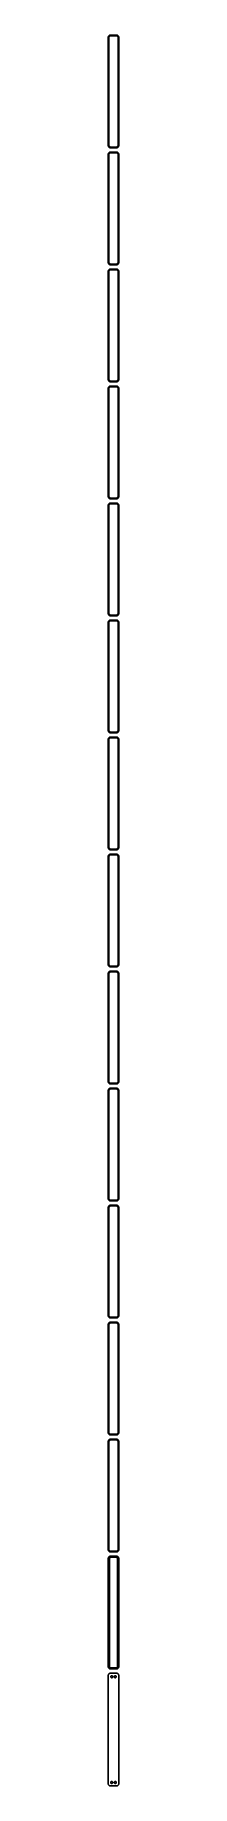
# Model space of a CAD drawing. Header units: metres. Extents: x -11 to 11, y 3615 to 7341.
import ezdxf

# ---------------------------------------------------------------- set-up
doc = ezdxf.new("R2010")
doc.units = ezdxf.units.M

msp = doc.modelspace()

# ---------------------------------------------------------------- linework, layer by layer
for p, q in [((-8.92912, 7340.22), (-9.43712, 7339.85)), ((-8.37889, 7340.52), (-8.92912, 7340.22)), ((-7.79507, 7340.76), (-8.37889, 7340.52)), ((-7.1869, 7340.91), (-7.79507, 7340.76)), ((-6.56395, 7340.99), (-7.1869, 7340.91)), ((6.56395, 7340.99), (-6.56395, 7340.99)), ((7.1869, 7340.91), (6.56395, 7340.99)), ((7.79507, 7340.76), (7.1869, 7340.91)), ((8.37889, 7340.52), (7.79507, 7340.76)), ((8.92912, 7340.22), (8.37889, 7340.52)), ((9.43712, 7339.85), (8.92912, 7340.22)), ((-11.2106, 7336.63), (-11.25, 7336)), ((-11.25, 7336), (-11.25, 7106)), ((-11.0929, 7337.24), (-11.2106, 7336.63)), ((-10.8989, 7337.84), (-11.0929, 7337.24)), ((-10.6315, 7338.41), (-10.8989, 7337.84)), ((-10.2951, 7338.94), (-10.6315, 7338.41)), ((-9.89484, 7339.42), (-10.2951, 7338.94)), ((-9.43712, 7339.85), (-9.89484, 7339.42)), ((-9.75, 7335.5), (-9.71844, 7336)), ((-9.75, 7106.5), (-9.75, 7335.5)), ((-9.71844, 7336), (-9.62433, 7336.49)), ((-9.62433, 7336.49), (-9.4691, 7336.97)), ((-9.4691, 7336.97), (-9.25522, 7337.43)), ((-9.25522, 7337.43), (-8.98605, 7337.85)), ((-8.98605, 7337.85), (-8.66586, 7338.24)), ((-8.66586, 7338.24), (-8.29968, 7338.58)), ((-8.29968, 7338.58), (-7.8933, 7338.88)), ((-7.8933, 7338.88), (-7.45311, 7339.12)), ((-7.45311, 7339.12), (-6.98605, 7339.3)), ((-6.98605, 7339.3), (-6.49951, 7339.43)), ((-6.49951, 7339.43), (-6.00116, 7339.49)), ((-6.00116, 7339.49), (6.00116, 7339.49)), ((6.00116, 7339.49), (6.49951, 7339.43)), ((6.49951, 7339.43), (6.98605, 7339.3)), ((6.98605, 7339.3), (7.45311, 7339.12)), ((7.45311, 7339.12), (7.8933, 7338.88)), ((7.8933, 7338.88), (8.29968, 7338.58)), ((8.29968, 7338.58), (8.66586, 7338.24)), ((8.66586, 7338.24), (8.98605, 7337.85)), ((8.98605, 7337.85), (9.25522, 7337.43)), ((9.25522, 7337.43), (9.4691, 7336.97)), ((9.89484, 7339.42), (9.43712, 7339.85)), ((9.4691, 7336.97), (9.62433, 7336.49)), ((9.62433, 7336.49), (9.71844, 7336)), ((9.71844, 7336), (9.75, 7335.5)), ((9.75, 7335.5), (9.75, 7106.5)), ((10.2951, 7338.94), (9.89484, 7339.42)), ((10.6315, 7338.41), (10.2951, 7338.94)), ((10.8989, 7337.84), (10.6315, 7338.41)), ((11.0929, 7337.24), (10.8989, 7337.84)), ((11.2106, 7336.63), (11.0929, 7337.24)), ((11.25, 7336), (11.2106, 7336.63)), ((11.25, 7106), (11.25, 7336)), ((-11.25, 7106), (-11.2106, 7105.37)), ((-11.2106, 7087.63), (-11.25, 7087)), ((-11.25, 7087), (-11.25, 6857)), ((-11.2106, 7105.37), (-11.0929, 7104.76)), ((-11.0929, 7088.24), (-11.2106, 7087.63)), ((-11.0929, 7104.76), (-10.8989, 7104.16)), ((-10.8989, 7088.84), (-11.0929, 7088.24)), ((-10.8989, 7104.16), (-10.6315, 7103.59)), ((-10.6315, 7089.41), (-10.8989, 7088.84)), ((-10.6315, 7103.59), (-10.2951, 7103.06)), ((-10.2951, 7089.94), (-10.6315, 7089.41)), ((-10.2951, 7103.06), (-9.89484, 7102.58)), ((-9.89484, 7090.42), (-10.2951, 7089.94)), ((-9.89484, 7102.58), (-9.43712, 7102.15)), ((-9.43712, 7090.85), (-9.89484, 7090.42)), ((-9.71844, 7106), (-9.75, 7106.5)), ((-9.75, 7086.5), (-9.71844, 7087)), ((-9.75, 6857.5), (-9.75, 7086.5)), ((-9.62433, 7105.51), (-9.71844, 7106)), ((-9.71844, 7087), (-9.62433, 7087.49)), ((-9.4691, 7105.03), (-9.62433, 7105.51)), ((-9.62433, 7087.49), (-9.4691, 7087.97)), ((-9.25522, 7104.57), (-9.4691, 7105.03)), ((-9.4691, 7087.97), (-9.25522, 7088.43)), ((-9.43712, 7102.15), (-8.92912, 7101.78)), ((-8.92912, 7091.22), (-9.43712, 7090.85)), ((-8.98605, 7104.15), (-9.25522, 7104.57)), ((-9.25522, 7088.43), (-8.98605, 7088.85)), ((-8.66586, 7103.76), (-8.98605, 7104.15)), ((-8.98605, 7088.85), (-8.66586, 7089.24)), ((-8.92912, 7101.78), (-8.37889, 7101.48)), ((-8.37889, 7091.52), (-8.92912, 7091.22)), ((-8.29968, 7103.42), (-8.66586, 7103.76)), ((-8.66586, 7089.24), (-8.29968, 7089.58)), ((-8.37889, 7101.48), (-7.79507, 7101.24)), ((-7.79507, 7091.76), (-8.37889, 7091.52)), ((-7.8933, 7103.12), (-8.29968, 7103.42)), ((-8.29968, 7089.58), (-7.8933, 7089.88)), ((-7.45311, 7102.88), (-7.8933, 7103.12)), ((-7.8933, 7089.88), (-7.45311, 7090.12)), ((-7.79507, 7101.24), (-7.1869, 7101.09)), ((-7.1869, 7091.91), (-7.79507, 7091.76)), ((-6.98605, 7102.7), (-7.45311, 7102.88)), ((-7.45311, 7090.12), (-6.98605, 7090.3)), ((-7.1869, 7101.09), (-6.56395, 7101.01)), ((-6.56395, 7091.99), (-7.1869, 7091.91)), ((-6.49951, 7102.57), (-6.98605, 7102.7)), ((-6.98605, 7090.3), (-6.49951, 7090.43)), ((-6.56395, 7101.01), (6.56395, 7101.01)), ((6.56395, 7091.99), (-6.56395, 7091.99)), ((-6.00116, 7102.51), (-6.49951, 7102.57)), ((-6.49951, 7090.43), (-6.00116, 7090.49)), ((6.00116, 7102.51), (-6.00116, 7102.51)), ((-6.00116, 7090.49), (6.00116, 7090.49)), ((6.49951, 7102.57), (6.00116, 7102.51)), ((6.00116, 7090.49), (6.49951, 7090.43)), ((6.98605, 7102.7), (6.49951, 7102.57)), ((6.49951, 7090.43), (6.98605, 7090.3)), ((6.56395, 7101.01), (7.1869, 7101.09)), ((7.1869, 7091.91), (6.56395, 7091.99)), ((7.45311, 7102.88), (6.98605, 7102.7)), ((6.98605, 7090.3), (7.45311, 7090.12)), ((7.1869, 7101.09), (7.79507, 7101.24)), ((7.79507, 7091.76), (7.1869, 7091.91)), ((7.8933, 7103.12), (7.45311, 7102.88)), ((7.45311, 7090.12), (7.8933, 7089.88)), ((7.79507, 7101.24), (8.37889, 7101.48)), ((8.37889, 7091.52), (7.79507, 7091.76)), ((8.29968, 7103.42), (7.8933, 7103.12)), ((7.8933, 7089.88), (8.29968, 7089.58)), ((8.66586, 7103.76), (8.29968, 7103.42)), ((8.29968, 7089.58), (8.66586, 7089.24)), ((8.37889, 7101.48), (8.92912, 7101.78)), ((8.92912, 7091.22), (8.37889, 7091.52)), ((8.98605, 7104.15), (8.66586, 7103.76)), ((8.66586, 7089.24), (8.98605, 7088.85)), ((8.92912, 7101.78), (9.43712, 7102.15)), ((9.43712, 7090.85), (8.92912, 7091.22)), ((9.25522, 7104.57), (8.98605, 7104.15)), ((8.98605, 7088.85), (9.25522, 7088.43)), ((9.4691, 7105.03), (9.25522, 7104.57)), ((9.25522, 7088.43), (9.4691, 7087.97)), ((9.43712, 7102.15), (9.89484, 7102.58)), ((9.89484, 7090.42), (9.43712, 7090.85)), ((9.62433, 7105.51), (9.4691, 7105.03)), ((9.4691, 7087.97), (9.62433, 7087.49)), ((9.71844, 7106), (9.62433, 7105.51)), ((9.62433, 7087.49), (9.71844, 7087)), ((9.75, 7106.5), (9.71844, 7106)), ((9.71844, 7087), (9.75, 7086.5)), ((9.75, 7086.5), (9.75, 6857.5)), ((9.89484, 7102.58), (10.2951, 7103.06)), ((10.2951, 7089.94), (9.89484, 7090.42)), ((10.2951, 7103.06), (10.6315, 7103.59)), ((10.6315, 7089.41), (10.2951, 7089.94)), ((10.6315, 7103.59), (10.8989, 7104.16)), ((10.8989, 7088.84), (10.6315, 7089.41)), ((10.8989, 7104.16), (11.0929, 7104.76)), ((11.0929, 7088.24), (10.8989, 7088.84)), ((11.0929, 7104.76), (11.2106, 7105.37)), ((11.2106, 7087.63), (11.0929, 7088.24)), ((11.2106, 7105.37), (11.25, 7106)), ((11.25, 7087), (11.2106, 7087.63)), ((11.25, 6857), (11.25, 7087)), ((-11.25, 6857), (-11.2106, 6856.37)), ((-11.2106, 6856.37), (-11.0929, 6855.76)), ((-9.71844, 6857), (-9.75, 6857.5)), ((-9.62433, 6856.51), (-9.71844, 6857)), ((-9.4691, 6856.03), (-9.62433, 6856.51)), ((-9.25522, 6855.57), (-9.4691, 6856.03)), ((9.4691, 6856.03), (9.25522, 6855.57)), ((9.62433, 6856.51), (9.4691, 6856.03)), ((9.71844, 6857), (9.62433, 6856.51)), ((9.75, 6857.5), (9.71844, 6857)), ((11.0929, 6855.76), (11.2106, 6856.37)), ((11.2106, 6856.37), (11.25, 6857)), ((-11.2106, 6838.63), (-11.25, 6838)), ((-11.25, 6838), (-11.25, 6608)), ((-11.0929, 6839.24), (-11.2106, 6838.63)), ((-11.0929, 6855.76), (-10.8989, 6855.16)), ((-10.8989, 6839.84), (-11.0929, 6839.24)), ((-10.8989, 6855.16), (-10.6315, 6854.59)), ((-10.6315, 6840.41), (-10.8989, 6839.84)), ((-10.6315, 6854.59), (-10.2951, 6854.06)), ((-10.2951, 6840.94), (-10.6315, 6840.41)), ((-10.2951, 6854.06), (-9.89484, 6853.58)), ((-9.89484, 6841.42), (-10.2951, 6840.94)), ((-9.89484, 6853.58), (-9.43712, 6853.15)), ((-9.43712, 6841.85), (-9.89484, 6841.42)), ((-9.75, 6837.5), (-9.71844, 6838)), ((-9.75, 6608.5), (-9.75, 6837.5)), ((-9.71844, 6838), (-9.62433, 6838.49)), ((-9.62433, 6838.49), (-9.4691, 6838.97)), ((-9.4691, 6838.97), (-9.25522, 6839.43)), ((-9.43712, 6853.15), (-8.92912, 6852.78)), ((-8.92912, 6842.22), (-9.43712, 6841.85)), ((-8.98605, 6855.15), (-9.25522, 6855.57)), ((-9.25522, 6839.43), (-8.98605, 6839.85)), ((-8.66586, 6854.76), (-8.98605, 6855.15)), ((-8.98605, 6839.85), (-8.66586, 6840.24)), ((-8.92912, 6852.78), (-8.37889, 6852.48)), ((-8.37889, 6842.52), (-8.92912, 6842.22)), ((-8.29968, 6854.42), (-8.66586, 6854.76)), ((-8.66586, 6840.24), (-8.29968, 6840.58)), ((-8.37889, 6852.48), (-7.79507, 6852.24)), ((-7.79507, 6842.76), (-8.37889, 6842.52)), ((-7.8933, 6854.12), (-8.29968, 6854.42)), ((-8.29968, 6840.58), (-7.8933, 6840.88)), ((-7.45311, 6853.88), (-7.8933, 6854.12)), ((-7.8933, 6840.88), (-7.45311, 6841.12)), ((-7.79507, 6852.24), (-7.1869, 6852.09)), ((-7.1869, 6842.91), (-7.79507, 6842.76)), ((-6.98605, 6853.7), (-7.45311, 6853.88)), ((-7.45311, 6841.12), (-6.98605, 6841.3)), ((-7.1869, 6852.09), (-6.56395, 6852.01)), ((-6.56395, 6842.99), (-7.1869, 6842.91)), ((-6.49951, 6853.57), (-6.98605, 6853.7)), ((-6.98605, 6841.3), (-6.49951, 6841.43)), ((-6.56395, 6852.01), (6.56395, 6852.01)), ((6.56395, 6842.99), (-6.56395, 6842.99)), ((-6.00116, 6853.51), (-6.49951, 6853.57)), ((-6.49951, 6841.43), (-6.00116, 6841.49)), ((6.00116, 6853.51), (-6.00116, 6853.51)), ((-6.00116, 6841.49), (6.00116, 6841.49)), ((6.49951, 6853.57), (6.00116, 6853.51)), ((6.00116, 6841.49), (6.49951, 6841.43)), ((6.98605, 6853.7), (6.49951, 6853.57)), ((6.49951, 6841.43), (6.98605, 6841.3)), ((6.56395, 6852.01), (7.1869, 6852.09)), ((7.1869, 6842.91), (6.56395, 6842.99)), ((7.45311, 6853.88), (6.98605, 6853.7)), ((6.98605, 6841.3), (7.45311, 6841.12)), ((7.1869, 6852.09), (7.79507, 6852.24)), ((7.79507, 6842.76), (7.1869, 6842.91)), ((7.8933, 6854.12), (7.45311, 6853.88)), ((7.45311, 6841.12), (7.8933, 6840.88)), ((7.79507, 6852.24), (8.37889, 6852.48)), ((8.37889, 6842.52), (7.79507, 6842.76)), ((8.29968, 6854.42), (7.8933, 6854.12)), ((7.8933, 6840.88), (8.29968, 6840.58)), ((8.66586, 6854.76), (8.29968, 6854.42)), ((8.29968, 6840.58), (8.66586, 6840.24)), ((8.37889, 6852.48), (8.92912, 6852.78)), ((8.92912, 6842.22), (8.37889, 6842.52)), ((8.98605, 6855.15), (8.66586, 6854.76)), ((8.66586, 6840.24), (8.98605, 6839.85)), ((8.92912, 6852.78), (9.43712, 6853.15)), ((9.43712, 6841.85), (8.92912, 6842.22)), ((9.25522, 6855.57), (8.98605, 6855.15)), ((8.98605, 6839.85), (9.25522, 6839.43)), ((9.25522, 6839.43), (9.4691, 6838.97)), ((9.43712, 6853.15), (9.89484, 6853.58)), ((9.89484, 6841.42), (9.43712, 6841.85)), ((9.4691, 6838.97), (9.62433, 6838.49)), ((9.62433, 6838.49), (9.71844, 6838)), ((9.71844, 6838), (9.75, 6837.5)), ((9.75, 6837.5), (9.75, 6608.5)), ((9.89484, 6853.58), (10.2951, 6854.06)), ((10.2951, 6840.94), (9.89484, 6841.42)), ((10.2951, 6854.06), (10.6315, 6854.59)), ((10.6315, 6840.41), (10.2951, 6840.94)), ((10.6315, 6854.59), (10.8989, 6855.16)), ((10.8989, 6839.84), (10.6315, 6840.41)), ((10.8989, 6855.16), (11.0929, 6855.76)), ((11.0929, 6839.24), (10.8989, 6839.84)), ((11.2106, 6838.63), (11.0929, 6839.24)), ((11.25, 6838), (11.2106, 6838.63)), ((11.25, 6608), (11.25, 6838)), ((-11.25, 6608), (-11.2106, 6607.37)), ((-11.2106, 6607.37), (-11.0929, 6606.76)), ((-11.0929, 6606.76), (-10.8989, 6606.16)), ((-10.8989, 6606.16), (-10.6315, 6605.59)), ((-10.6315, 6605.59), (-10.2951, 6605.06)), ((-10.2951, 6605.06), (-9.89484, 6604.58)), ((-9.89484, 6604.58), (-9.43712, 6604.15)), ((-9.71844, 6608), (-9.75, 6608.5)), ((-9.62433, 6607.51), (-9.71844, 6608)), ((-9.4691, 6607.03), (-9.62433, 6607.51)), ((-9.25522, 6606.57), (-9.4691, 6607.03)), ((-9.43712, 6604.15), (-8.92912, 6603.78)), ((-8.98605, 6606.15), (-9.25522, 6606.57)), ((-8.66586, 6605.76), (-8.98605, 6606.15)), ((-8.92912, 6603.78), (-8.37889, 6603.48)), ((-8.29968, 6605.42), (-8.66586, 6605.76)), ((-8.37889, 6603.48), (-7.79507, 6603.24)), ((-7.8933, 6605.12), (-8.29968, 6605.42)), ((-7.45311, 6604.88), (-7.8933, 6605.12)), ((-7.79507, 6603.24), (-7.1869, 6603.09)), ((-6.98605, 6604.7), (-7.45311, 6604.88)), ((-7.1869, 6603.09), (-6.56395, 6603.01)), ((-6.49951, 6604.57), (-6.98605, 6604.7)), ((-6.56395, 6603.01), (6.56395, 6603.01)), ((-6.00116, 6604.51), (-6.49951, 6604.57)), ((6.00116, 6604.51), (-6.00116, 6604.51)), ((6.49951, 6604.57), (6.00116, 6604.51)), ((6.98605, 6604.7), (6.49951, 6604.57)), ((6.56395, 6603.01), (7.1869, 6603.09)), ((7.45311, 6604.88), (6.98605, 6604.7)), ((7.1869, 6603.09), (7.79507, 6603.24)), ((7.8933, 6605.12), (7.45311, 6604.88)), ((7.79507, 6603.24), (8.37889, 6603.48)), ((8.29968, 6605.42), (7.8933, 6605.12)), ((8.66586, 6605.76), (8.29968, 6605.42)), ((8.37889, 6603.48), (8.92912, 6603.78)), ((8.98605, 6606.15), (8.66586, 6605.76)), ((8.92912, 6603.78), (9.43712, 6604.15)), ((9.25522, 6606.57), (8.98605, 6606.15)), ((9.4691, 6607.03), (9.25522, 6606.57)), ((9.43712, 6604.15), (9.89484, 6604.58)), ((9.62433, 6607.51), (9.4691, 6607.03)), ((9.71844, 6608), (9.62433, 6607.51)), ((9.75, 6608.5), (9.71844, 6608)), ((9.89484, 6604.58), (10.2951, 6605.06)), ((10.2951, 6605.06), (10.6315, 6605.59)), ((10.6315, 6605.59), (10.8989, 6606.16)), ((10.8989, 6606.16), (11.0929, 6606.76)), ((11.0929, 6606.76), (11.2106, 6607.37)), ((11.2106, 6607.37), (11.25, 6608)), ((-11.2106, 6589.63), (-11.25, 6589)), ((-11.25, 6589), (-11.25, 6359)), ((-11.0929, 6590.24), (-11.2106, 6589.63)), ((-10.8989, 6590.84), (-11.0929, 6590.24)), ((-10.6315, 6591.41), (-10.8989, 6590.84)), ((-10.2951, 6591.94), (-10.6315, 6591.41)), ((-9.89484, 6592.42), (-10.2951, 6591.94)), ((-9.43712, 6592.85), (-9.89484, 6592.42)), ((-9.75, 6588.5), (-9.71844, 6589)), ((-9.75, 6359.5), (-9.75, 6588.5)), ((-9.71844, 6589), (-9.62433, 6589.49)), ((-9.62433, 6589.49), (-9.4691, 6589.97)), ((-9.4691, 6589.97), (-9.25522, 6590.43)), ((-8.92912, 6593.22), (-9.43712, 6592.85)), ((-9.25522, 6590.43), (-8.98605, 6590.85)), ((-8.98605, 6590.85), (-8.66586, 6591.24)), ((-8.37889, 6593.52), (-8.92912, 6593.22)), ((-8.66586, 6591.24), (-8.29968, 6591.58)), ((-7.79507, 6593.76), (-8.37889, 6593.52)), ((-8.29968, 6591.58), (-7.8933, 6591.88)), ((-7.8933, 6591.88), (-7.45311, 6592.12)), ((-7.1869, 6593.91), (-7.79507, 6593.76)), ((-7.45311, 6592.12), (-6.98605, 6592.3)), ((-6.56395, 6593.99), (-7.1869, 6593.91)), ((-6.98605, 6592.3), (-6.49951, 6592.43)), ((6.56395, 6593.99), (-6.56395, 6593.99)), ((-6.49951, 6592.43), (-6.00116, 6592.49)), ((-6.00116, 6592.49), (6.00116, 6592.49)), ((6.00116, 6592.49), (6.49951, 6592.43)), ((6.49951, 6592.43), (6.98605, 6592.3)), ((7.1869, 6593.91), (6.56395, 6593.99)), ((6.98605, 6592.3), (7.45311, 6592.12)), ((7.79507, 6593.76), (7.1869, 6593.91)), ((7.45311, 6592.12), (7.8933, 6591.88)), ((8.37889, 6593.52), (7.79507, 6593.76)), ((7.8933, 6591.88), (8.29968, 6591.58)), ((8.29968, 6591.58), (8.66586, 6591.24)), ((8.92912, 6593.22), (8.37889, 6593.52)), ((8.66586, 6591.24), (8.98605, 6590.85)), ((9.43712, 6592.85), (8.92912, 6593.22)), ((8.98605, 6590.85), (9.25522, 6590.43)), ((9.25522, 6590.43), (9.4691, 6589.97)), ((9.89484, 6592.42), (9.43712, 6592.85)), ((9.4691, 6589.97), (9.62433, 6589.49)), ((9.62433, 6589.49), (9.71844, 6589)), ((9.71844, 6589), (9.75, 6588.5)), ((9.75, 6588.5), (9.75, 6359.5)), ((10.2951, 6591.94), (9.89484, 6592.42)), ((10.6315, 6591.41), (10.2951, 6591.94)), ((10.8989, 6590.84), (10.6315, 6591.41)), ((11.0929, 6590.24), (10.8989, 6590.84)), ((11.2106, 6589.63), (11.0929, 6590.24)), ((11.25, 6589), (11.2106, 6589.63)), ((11.25, 6359), (11.25, 6589)), ((-11.25, 6359), (-11.2106, 6358.37)), ((-11.2106, 6340.63), (-11.25, 6340)), ((-11.25, 6340), (-11.25, 6110)), ((-11.2106, 6358.37), (-11.0929, 6357.76)), ((-11.0929, 6341.24), (-11.2106, 6340.63)), ((-11.0929, 6357.76), (-10.8989, 6357.16)), ((-10.8989, 6341.84), (-11.0929, 6341.24)), ((-10.8989, 6357.16), (-10.6315, 6356.59)), ((-10.6315, 6342.41), (-10.8989, 6341.84)), ((-10.6315, 6356.59), (-10.2951, 6356.06)), ((-10.2951, 6342.94), (-10.6315, 6342.41)), ((-10.2951, 6356.06), (-9.89484, 6355.58)), ((-9.89484, 6343.42), (-10.2951, 6342.94)), ((-9.89484, 6355.58), (-9.43712, 6355.15)), ((-9.43712, 6343.85), (-9.89484, 6343.42)), ((-9.71844, 6359), (-9.75, 6359.5)), ((-9.75, 6339.5), (-9.71844, 6340)), ((-9.75, 6110.5), (-9.75, 6339.5)), ((-9.62433, 6358.51), (-9.71844, 6359)), ((-9.71844, 6340), (-9.62433, 6340.49)), ((-9.4691, 6358.03), (-9.62433, 6358.51)), ((-9.62433, 6340.49), (-9.4691, 6340.97)), ((-9.25522, 6357.57), (-9.4691, 6358.03)), ((-9.4691, 6340.97), (-9.25522, 6341.43)), ((-9.43712, 6355.15), (-8.92912, 6354.78)), ((-8.92912, 6344.22), (-9.43712, 6343.85)), ((-8.98605, 6357.15), (-9.25522, 6357.57)), ((-9.25522, 6341.43), (-8.98605, 6341.85)), ((-8.66586, 6356.76), (-8.98605, 6357.15)), ((-8.98605, 6341.85), (-8.66586, 6342.24)), ((-8.92912, 6354.78), (-8.37889, 6354.48)), ((-8.37889, 6344.52), (-8.92912, 6344.22)), ((-8.29968, 6356.42), (-8.66586, 6356.76)), ((-8.66586, 6342.24), (-8.29968, 6342.58)), ((-8.37889, 6354.48), (-7.79507, 6354.24)), ((-7.79507, 6344.76), (-8.37889, 6344.52)), ((-7.8933, 6356.12), (-8.29968, 6356.42)), ((-8.29968, 6342.58), (-7.8933, 6342.88)), ((-7.45311, 6355.88), (-7.8933, 6356.12)), ((-7.8933, 6342.88), (-7.45311, 6343.12)), ((-7.79507, 6354.24), (-7.1869, 6354.09)), ((-7.1869, 6344.91), (-7.79507, 6344.76)), ((-6.98605, 6355.7), (-7.45311, 6355.88)), ((-7.45311, 6343.12), (-6.98605, 6343.3)), ((-7.1869, 6354.09), (-6.56395, 6354.01)), ((-6.56395, 6344.99), (-7.1869, 6344.91)), ((-6.49951, 6355.57), (-6.98605, 6355.7)), ((-6.98605, 6343.3), (-6.49951, 6343.43)), ((-6.56395, 6354.01), (6.56395, 6354.01)), ((6.56395, 6344.99), (-6.56395, 6344.99)), ((-6.00116, 6355.51), (-6.49951, 6355.57)), ((-6.49951, 6343.43), (-6.00116, 6343.49)), ((6.00116, 6355.51), (-6.00116, 6355.51)), ((-6.00116, 6343.49), (6.00116, 6343.49)), ((6.49951, 6355.57), (6.00116, 6355.51)), ((6.00116, 6343.49), (6.49951, 6343.43)), ((6.98605, 6355.7), (6.49951, 6355.57)), ((6.49951, 6343.43), (6.98605, 6343.3)), ((6.56395, 6354.01), (7.1869, 6354.09)), ((7.1869, 6344.91), (6.56395, 6344.99)), ((7.45311, 6355.88), (6.98605, 6355.7)), ((6.98605, 6343.3), (7.45311, 6343.12)), ((7.1869, 6354.09), (7.79507, 6354.24)), ((7.79507, 6344.76), (7.1869, 6344.91)), ((7.8933, 6356.12), (7.45311, 6355.88)), ((7.45311, 6343.12), (7.8933, 6342.88)), ((7.79507, 6354.24), (8.37889, 6354.48)), ((8.37889, 6344.52), (7.79507, 6344.76)), ((8.29968, 6356.42), (7.8933, 6356.12)), ((7.8933, 6342.88), (8.29968, 6342.58)), ((8.66586, 6356.76), (8.29968, 6356.42)), ((8.29968, 6342.58), (8.66586, 6342.24)), ((8.37889, 6354.48), (8.92912, 6354.78)), ((8.92912, 6344.22), (8.37889, 6344.52)), ((8.98605, 6357.15), (8.66586, 6356.76)), ((8.66586, 6342.24), (8.98605, 6341.85)), ((8.92912, 6354.78), (9.43712, 6355.15)), ((9.43712, 6343.85), (8.92912, 6344.22)), ((9.25522, 6357.57), (8.98605, 6357.15)), ((8.98605, 6341.85), (9.25522, 6341.43)), ((9.4691, 6358.03), (9.25522, 6357.57)), ((9.25522, 6341.43), (9.4691, 6340.97)), ((9.43712, 6355.15), (9.89484, 6355.58)), ((9.89484, 6343.42), (9.43712, 6343.85)), ((9.62433, 6358.51), (9.4691, 6358.03)), ((9.4691, 6340.97), (9.62433, 6340.49)), ((9.71844, 6359), (9.62433, 6358.51)), ((9.62433, 6340.49), (9.71844, 6340)), ((9.75, 6359.5), (9.71844, 6359)), ((9.71844, 6340), (9.75, 6339.5)), ((9.75, 6339.5), (9.75, 6110.5)), ((9.89484, 6355.58), (10.2951, 6356.06)), ((10.2951, 6342.94), (9.89484, 6343.42)), ((10.2951, 6356.06), (10.6315, 6356.59)), ((10.6315, 6342.41), (10.2951, 6342.94)), ((10.6315, 6356.59), (10.8989, 6357.16)), ((10.8989, 6341.84), (10.6315, 6342.41)), ((10.8989, 6357.16), (11.0929, 6357.76)), ((11.0929, 6341.24), (10.8989, 6341.84)), ((11.0929, 6357.76), (11.2106, 6358.37)), ((11.2106, 6340.63), (11.0929, 6341.24)), ((11.2106, 6358.37), (11.25, 6359)), ((11.25, 6340), (11.2106, 6340.63)), ((11.25, 6110), (11.25, 6340)), ((-11.25, 6110), (-11.2106, 6109.37)), ((-11.2106, 6091.63), (-11.25, 6091)), ((-11.25, 6091), (-11.25, 5861)), ((-11.2106, 6109.37), (-11.0929, 6108.76)), ((-11.0929, 6092.24), (-11.2106, 6091.63)), ((-11.0929, 6108.76), (-10.8989, 6108.16)), ((-10.8989, 6092.84), (-11.0929, 6092.24)), ((-10.8989, 6108.16), (-10.6315, 6107.59)), ((-10.6315, 6093.41), (-10.8989, 6092.84)), ((-10.6315, 6107.59), (-10.2951, 6107.06)), ((-10.2951, 6093.94), (-10.6315, 6093.41)), ((-10.2951, 6107.06), (-9.89484, 6106.58)), ((-9.89484, 6094.42), (-10.2951, 6093.94)), ((-9.89484, 6106.58), (-9.43712, 6106.15)), ((-9.43712, 6094.85), (-9.89484, 6094.42)), ((-9.71844, 6110), (-9.75, 6110.5)), ((-9.75, 6090.5), (-9.71844, 6091)), ((-9.75, 5861.5), (-9.75, 6090.5)), ((-9.62433, 6109.51), (-9.71844, 6110)), ((-9.71844, 6091), (-9.62433, 6091.49)), ((-9.4691, 6109.03), (-9.62433, 6109.51)), ((-9.62433, 6091.49), (-9.4691, 6091.97)), ((-9.25522, 6108.57), (-9.4691, 6109.03)), ((-9.4691, 6091.97), (-9.25522, 6092.43)), ((-9.43712, 6106.15), (-8.92912, 6105.78)), ((-8.92912, 6095.22), (-9.43712, 6094.85)), ((-8.98605, 6108.15), (-9.25522, 6108.57)), ((-9.25522, 6092.43), (-8.98605, 6092.85)), ((-8.66586, 6107.76), (-8.98605, 6108.15)), ((-8.98605, 6092.85), (-8.66586, 6093.24)), ((-8.92912, 6105.78), (-8.37889, 6105.48)), ((-8.37889, 6095.52), (-8.92912, 6095.22)), ((-8.29968, 6107.42), (-8.66586, 6107.76)), ((-8.66586, 6093.24), (-8.29968, 6093.58)), ((-8.37889, 6105.48), (-7.79507, 6105.24)), ((-7.79507, 6095.76), (-8.37889, 6095.52)), ((-7.8933, 6107.12), (-8.29968, 6107.42)), ((-8.29968, 6093.58), (-7.8933, 6093.88)), ((-7.45311, 6106.88), (-7.8933, 6107.12)), ((-7.8933, 6093.88), (-7.45311, 6094.12)), ((-7.79507, 6105.24), (-7.1869, 6105.09)), ((-7.1869, 6095.91), (-7.79507, 6095.76)), ((-6.98605, 6106.7), (-7.45311, 6106.88)), ((-7.45311, 6094.12), (-6.98605, 6094.3)), ((-7.1869, 6105.09), (-6.56395, 6105.01)), ((-6.56395, 6095.99), (-7.1869, 6095.91)), ((-6.49951, 6106.57), (-6.98605, 6106.7)), ((-6.98605, 6094.3), (-6.49951, 6094.43)), ((-6.56395, 6105.01), (6.56395, 6105.01)), ((6.56395, 6095.99), (-6.56395, 6095.99)), ((-6.00116, 6106.51), (-6.49951, 6106.57)), ((-6.49951, 6094.43), (-6.00116, 6094.49)), ((6.00116, 6106.51), (-6.00116, 6106.51)), ((-6.00116, 6094.49), (6.00116, 6094.49)), ((6.49951, 6106.57), (6.00116, 6106.51)), ((6.00116, 6094.49), (6.49951, 6094.43)), ((6.98605, 6106.7), (6.49951, 6106.57)), ((6.49951, 6094.43), (6.98605, 6094.3)), ((6.56395, 6105.01), (7.1869, 6105.09)), ((7.1869, 6095.91), (6.56395, 6095.99)), ((7.45311, 6106.88), (6.98605, 6106.7)), ((6.98605, 6094.3), (7.45311, 6094.12)), ((7.1869, 6105.09), (7.79507, 6105.24)), ((7.79507, 6095.76), (7.1869, 6095.91)), ((7.8933, 6107.12), (7.45311, 6106.88)), ((7.45311, 6094.12), (7.8933, 6093.88)), ((7.79507, 6105.24), (8.37889, 6105.48)), ((8.37889, 6095.52), (7.79507, 6095.76)), ((8.29968, 6107.42), (7.8933, 6107.12)), ((7.8933, 6093.88), (8.29968, 6093.58)), ((8.66586, 6107.76), (8.29968, 6107.42)), ((8.29968, 6093.58), (8.66586, 6093.24)), ((8.37889, 6105.48), (8.92912, 6105.78)), ((8.92912, 6095.22), (8.37889, 6095.52)), ((8.98605, 6108.15), (8.66586, 6107.76)), ((8.66586, 6093.24), (8.98605, 6092.85)), ((8.92912, 6105.78), (9.43712, 6106.15)), ((9.43712, 6094.85), (8.92912, 6095.22)), ((9.25522, 6108.57), (8.98605, 6108.15)), ((8.98605, 6092.85), (9.25522, 6092.43)), ((9.4691, 6109.03), (9.25522, 6108.57)), ((9.25522, 6092.43), (9.4691, 6091.97)), ((9.43712, 6106.15), (9.89484, 6106.58)), ((9.89484, 6094.42), (9.43712, 6094.85)), ((9.62433, 6109.51), (9.4691, 6109.03)), ((9.4691, 6091.97), (9.62433, 6091.49)), ((9.71844, 6110), (9.62433, 6109.51)), ((9.62433, 6091.49), (9.71844, 6091)), ((9.75, 6110.5), (9.71844, 6110)), ((9.71844, 6091), (9.75, 6090.5)), ((9.75, 6090.5), (9.75, 5861.5)), ((9.89484, 6106.58), (10.2951, 6107.06)), ((10.2951, 6093.94), (9.89484, 6094.42)), ((10.2951, 6107.06), (10.6315, 6107.59)), ((10.6315, 6093.41), (10.2951, 6093.94)), ((10.6315, 6107.59), (10.8989, 6108.16)), ((10.8989, 6092.84), (10.6315, 6093.41)), ((10.8989, 6108.16), (11.0929, 6108.76)), ((11.0929, 6092.24), (10.8989, 6092.84)), ((11.0929, 6108.76), (11.2106, 6109.37)), ((11.2106, 6091.63), (11.0929, 6092.24)), ((11.2106, 6109.37), (11.25, 6110)), ((11.25, 6091), (11.2106, 6091.63)), ((11.25, 5861), (11.25, 6091)), ((-11.25, 5861), (-11.2106, 5860.37)), ((-11.2106, 5860.37), (-11.0929, 5859.76)), ((-11.0929, 5859.76), (-10.8989, 5859.16)), ((-10.8989, 5859.16), (-10.6315, 5858.59)), ((-10.6315, 5858.59), (-10.2951, 5858.06)), ((-10.2951, 5858.06), (-9.89484, 5857.58)), ((-9.89484, 5857.58), (-9.43712, 5857.15)), ((-9.71844, 5861), (-9.75, 5861.5)), ((-9.62433, 5860.51), (-9.71844, 5861)), ((-9.4691, 5860.03), (-9.62433, 5860.51)), ((-9.25522, 5859.57), (-9.4691, 5860.03)), ((-9.43712, 5857.15), (-8.92912, 5856.78)), ((-8.98605, 5859.15), (-9.25522, 5859.57)), ((-8.66586, 5858.76), (-8.98605, 5859.15)), ((-8.92912, 5856.78), (-8.37889, 5856.48)), ((-8.29968, 5858.42), (-8.66586, 5858.76)), ((-8.37889, 5856.48), (-7.79507, 5856.24)), ((-7.8933, 5858.12), (-8.29968, 5858.42)), ((-7.45311, 5857.88), (-7.8933, 5858.12)), ((-7.79507, 5856.24), (-7.1869, 5856.09)), ((-6.98605, 5857.7), (-7.45311, 5857.88)), ((-7.1869, 5856.09), (-6.56395, 5856.01)), ((-6.49951, 5857.57), (-6.98605, 5857.7)), ((-6.56395, 5856.01), (6.56395, 5856.01)), ((-6.00116, 5857.51), (-6.49951, 5857.57)), ((6.00116, 5857.51), (-6.00116, 5857.51)), ((6.49951, 5857.57), (6.00116, 5857.51)), ((6.98605, 5857.7), (6.49951, 5857.57)), ((6.56395, 5856.01), (7.1869, 5856.09)), ((7.45311, 5857.88), (6.98605, 5857.7)), ((7.1869, 5856.09), (7.79507, 5856.24)), ((7.8933, 5858.12), (7.45311, 5857.88)), ((7.79507, 5856.24), (8.37889, 5856.48)), ((8.29968, 5858.42), (7.8933, 5858.12)), ((8.66586, 5858.76), (8.29968, 5858.42)), ((8.37889, 5856.48), (8.92912, 5856.78)), ((8.98605, 5859.15), (8.66586, 5858.76)), ((8.92912, 5856.78), (9.43712, 5857.15)), ((9.25522, 5859.57), (8.98605, 5859.15)), ((9.4691, 5860.03), (9.25522, 5859.57)), ((9.43712, 5857.15), (9.89484, 5857.58)), ((9.62433, 5860.51), (9.4691, 5860.03)), ((9.71844, 5861), (9.62433, 5860.51)), ((9.75, 5861.5), (9.71844, 5861)), ((9.89484, 5857.58), (10.2951, 5858.06)), ((10.2951, 5858.06), (10.6315, 5858.59)), ((10.6315, 5858.59), (10.8989, 5859.16)), ((10.8989, 5859.16), (11.0929, 5859.76)), ((11.0929, 5859.76), (11.2106, 5860.37)), ((11.2106, 5860.37), (11.25, 5861)), ((-11.2106, 5842.63), (-11.25, 5842)), ((-11.25, 5842), (-11.25, 5612)), ((-11.0929, 5843.24), (-11.2106, 5842.63)), ((-10.8989, 5843.84), (-11.0929, 5843.24)), ((-10.6315, 5844.41), (-10.8989, 5843.84)), ((-10.2951, 5844.94), (-10.6315, 5844.41)), ((-9.89484, 5845.42), (-10.2951, 5844.94)), ((-9.43712, 5845.85), (-9.89484, 5845.42)), ((-9.75, 5841.5), (-9.71844, 5842)), ((-9.75, 5612.5), (-9.75, 5841.5)), ((-9.71844, 5842), (-9.62433, 5842.49)), ((-9.62433, 5842.49), (-9.4691, 5842.97)), ((-9.4691, 5842.97), (-9.25522, 5843.43)), ((-8.92912, 5846.22), (-9.43712, 5845.85)), ((-9.25522, 5843.43), (-8.98605, 5843.85)), ((-8.98605, 5843.85), (-8.66586, 5844.24)), ((-8.37889, 5846.52), (-8.92912, 5846.22)), ((-8.66586, 5844.24), (-8.29968, 5844.58)), ((-7.79507, 5846.76), (-8.37889, 5846.52)), ((-8.29968, 5844.58), (-7.8933, 5844.88)), ((-7.8933, 5844.88), (-7.45311, 5845.12)), ((-7.1869, 5846.91), (-7.79507, 5846.76)), ((-7.45311, 5845.12), (-6.98605, 5845.3)), ((-6.56395, 5846.99), (-7.1869, 5846.91)), ((-6.98605, 5845.3), (-6.49951, 5845.43)), ((6.56395, 5846.99), (-6.56395, 5846.99)), ((-6.49951, 5845.43), (-6.00116, 5845.49)), ((-6.00116, 5845.49), (6.00116, 5845.49)), ((6.00116, 5845.49), (6.49951, 5845.43)), ((6.49951, 5845.43), (6.98605, 5845.3)), ((7.1869, 5846.91), (6.56395, 5846.99)), ((6.98605, 5845.3), (7.45311, 5845.12)), ((7.79507, 5846.76), (7.1869, 5846.91)), ((7.45311, 5845.12), (7.8933, 5844.88)), ((8.37889, 5846.52), (7.79507, 5846.76)), ((7.8933, 5844.88), (8.29968, 5844.58)), ((8.29968, 5844.58), (8.66586, 5844.24)), ((8.92912, 5846.22), (8.37889, 5846.52)), ((8.66586, 5844.24), (8.98605, 5843.85)), ((9.43712, 5845.85), (8.92912, 5846.22)), ((8.98605, 5843.85), (9.25522, 5843.43)), ((9.25522, 5843.43), (9.4691, 5842.97)), ((9.89484, 5845.42), (9.43712, 5845.85)), ((9.4691, 5842.97), (9.62433, 5842.49)), ((9.62433, 5842.49), (9.71844, 5842)), ((9.71844, 5842), (9.75, 5841.5)), ((9.75, 5841.5), (9.75, 5612.5)), ((10.2951, 5844.94), (9.89484, 5845.42)), ((10.6315, 5844.41), (10.2951, 5844.94)), ((10.8989, 5843.84), (10.6315, 5844.41)), ((11.0929, 5843.24), (10.8989, 5843.84)), ((11.2106, 5842.63), (11.0929, 5843.24)), ((11.25, 5842), (11.2106, 5842.63)), ((11.25, 5612), (11.25, 5842)), ((-11.25, 5612), (-11.2106, 5611.37)), ((-11.2106, 5593.63), (-11.25, 5593)), ((-11.25, 5593), (-11.25, 5363)), ((-11.2106, 5611.37), (-11.0929, 5610.76)), ((-11.0929, 5594.24), (-11.2106, 5593.63)), ((-11.0929, 5610.76), (-10.8989, 5610.16)), ((-10.8989, 5594.84), (-11.0929, 5594.24)), ((-10.8989, 5610.16), (-10.6315, 5609.59)), ((-10.6315, 5595.41), (-10.8989, 5594.84)), ((-10.6315, 5609.59), (-10.2951, 5609.06)), ((-10.2951, 5595.94), (-10.6315, 5595.41)), ((-10.2951, 5609.06), (-9.89484, 5608.58)), ((-9.89484, 5596.42), (-10.2951, 5595.94)), ((-9.89484, 5608.58), (-9.43712, 5608.15)), ((-9.43712, 5596.85), (-9.89484, 5596.42)), ((-9.71844, 5612), (-9.75, 5612.5)), ((-9.75, 5592.5), (-9.71844, 5593)), ((-9.75, 5363.5), (-9.75, 5592.5)), ((-9.62433, 5611.51), (-9.71844, 5612)), ((-9.71844, 5593), (-9.62433, 5593.49)), ((-9.4691, 5611.03), (-9.62433, 5611.51)), ((-9.62433, 5593.49), (-9.4691, 5593.97)), ((-9.25522, 5610.57), (-9.4691, 5611.03)), ((-9.4691, 5593.97), (-9.25522, 5594.43)), ((-9.43712, 5608.15), (-8.92912, 5607.78)), ((-8.92912, 5597.22), (-9.43712, 5596.85)), ((-8.98605, 5610.15), (-9.25522, 5610.57)), ((-9.25522, 5594.43), (-8.98605, 5594.85)), ((-8.66586, 5609.76), (-8.98605, 5610.15)), ((-8.98605, 5594.85), (-8.66586, 5595.24)), ((-8.92912, 5607.78), (-8.37889, 5607.48)), ((-8.37889, 5597.52), (-8.92912, 5597.22)), ((-8.29968, 5609.42), (-8.66586, 5609.76)), ((-8.66586, 5595.24), (-8.29968, 5595.58)), ((-8.37889, 5607.48), (-7.79507, 5607.24)), ((-7.79507, 5597.76), (-8.37889, 5597.52)), ((-7.8933, 5609.12), (-8.29968, 5609.42)), ((-8.29968, 5595.58), (-7.8933, 5595.88)), ((-7.45311, 5608.88), (-7.8933, 5609.12)), ((-7.8933, 5595.88), (-7.45311, 5596.12)), ((-7.79507, 5607.24), (-7.1869, 5607.09)), ((-7.1869, 5597.91), (-7.79507, 5597.76)), ((-6.98605, 5608.7), (-7.45311, 5608.88)), ((-7.45311, 5596.12), (-6.98605, 5596.3)), ((-7.1869, 5607.09), (-6.56395, 5607.01)), ((-6.56395, 5597.99), (-7.1869, 5597.91)), ((-6.49951, 5608.57), (-6.98605, 5608.7)), ((-6.98605, 5596.3), (-6.49951, 5596.43)), ((-6.56395, 5607.01), (6.56395, 5607.01)), ((6.56395, 5597.99), (-6.56395, 5597.99)), ((-6.00116, 5608.51), (-6.49951, 5608.57)), ((-6.49951, 5596.43), (-6.00116, 5596.49)), ((6.00116, 5608.51), (-6.00116, 5608.51)), ((-6.00116, 5596.49), (6.00116, 5596.49)), ((6.49951, 5608.57), (6.00116, 5608.51)), ((6.00116, 5596.49), (6.49951, 5596.43)), ((6.98605, 5608.7), (6.49951, 5608.57)), ((6.49951, 5596.43), (6.98605, 5596.3)), ((6.56395, 5607.01), (7.1869, 5607.09)), ((7.1869, 5597.91), (6.56395, 5597.99)), ((7.45311, 5608.88), (6.98605, 5608.7)), ((6.98605, 5596.3), (7.45311, 5596.12)), ((7.1869, 5607.09), (7.79507, 5607.24)), ((7.79507, 5597.76), (7.1869, 5597.91)), ((7.8933, 5609.12), (7.45311, 5608.88)), ((7.45311, 5596.12), (7.8933, 5595.88)), ((7.79507, 5607.24), (8.37889, 5607.48)), ((8.37889, 5597.52), (7.79507, 5597.76)), ((8.29968, 5609.42), (7.8933, 5609.12)), ((7.8933, 5595.88), (8.29968, 5595.58)), ((8.66586, 5609.76), (8.29968, 5609.42)), ((8.29968, 5595.58), (8.66586, 5595.24)), ((8.37889, 5607.48), (8.92912, 5607.78)), ((8.92912, 5597.22), (8.37889, 5597.52)), ((8.98605, 5610.15), (8.66586, 5609.76)), ((8.66586, 5595.24), (8.98605, 5594.85)), ((8.92912, 5607.78), (9.43712, 5608.15)), ((9.43712, 5596.85), (8.92912, 5597.22)), ((9.25522, 5610.57), (8.98605, 5610.15)), ((8.98605, 5594.85), (9.25522, 5594.43)), ((9.4691, 5611.03), (9.25522, 5610.57)), ((9.25522, 5594.43), (9.4691, 5593.97)), ((9.43712, 5608.15), (9.89484, 5608.58)), ((9.89484, 5596.42), (9.43712, 5596.85)), ((9.62433, 5611.51), (9.4691, 5611.03)), ((9.4691, 5593.97), (9.62433, 5593.49)), ((9.71844, 5612), (9.62433, 5611.51)), ((9.62433, 5593.49), (9.71844, 5593)), ((9.75, 5612.5), (9.71844, 5612)), ((9.71844, 5593), (9.75, 5592.5)), ((9.75, 5592.5), (9.75, 5363.5)), ((9.89484, 5608.58), (10.2951, 5609.06)), ((10.2951, 5595.94), (9.89484, 5596.42)), ((10.2951, 5609.06), (10.6315, 5609.59)), ((10.6315, 5595.41), (10.2951, 5595.94)), ((10.6315, 5609.59), (10.8989, 5610.16)), ((10.8989, 5594.84), (10.6315, 5595.41)), ((10.8989, 5610.16), (11.0929, 5610.76)), ((11.0929, 5594.24), (10.8989, 5594.84)), ((11.0929, 5610.76), (11.2106, 5611.37)), ((11.2106, 5593.63), (11.0929, 5594.24)), ((11.2106, 5611.37), (11.25, 5612)), ((11.25, 5593), (11.2106, 5593.63)), ((11.25, 5363), (11.25, 5593)), ((-11.25, 5363), (-11.2106, 5362.37)), ((-11.2106, 5344.63), (-11.25, 5344)), ((-11.25, 5344), (-11.25, 5114)), ((-11.2106, 5362.37), (-11.0929, 5361.76)), ((-11.0929, 5345.24), (-11.2106, 5344.63)), ((-11.0929, 5361.76), (-10.8989, 5361.16)), ((-10.8989, 5345.84), (-11.0929, 5345.24)), ((-10.8989, 5361.16), (-10.6315, 5360.59)), ((-10.6315, 5346.41), (-10.8989, 5345.84)), ((-10.6315, 5360.59), (-10.2951, 5360.06)), ((-10.2951, 5346.94), (-10.6315, 5346.41)), ((-10.2951, 5360.06), (-9.89484, 5359.58)), ((-9.89484, 5347.42), (-10.2951, 5346.94)), ((-9.89484, 5359.58), (-9.43712, 5359.15)), ((-9.43712, 5347.85), (-9.89484, 5347.42)), ((-9.71844, 5363), (-9.75, 5363.5)), ((-9.75, 5343.5), (-9.71844, 5344)), ((-9.75, 5114.5), (-9.75, 5343.5)), ((-9.62433, 5362.51), (-9.71844, 5363)), ((-9.71844, 5344), (-9.62433, 5344.49)), ((-9.4691, 5362.03), (-9.62433, 5362.51)), ((-9.62433, 5344.49), (-9.4691, 5344.97)), ((-9.25522, 5361.57), (-9.4691, 5362.03)), ((-9.4691, 5344.97), (-9.25522, 5345.43)), ((-9.43712, 5359.15), (-8.92912, 5358.78)), ((-8.92912, 5348.22), (-9.43712, 5347.85)), ((-8.98605, 5361.15), (-9.25522, 5361.57)), ((-9.25522, 5345.43), (-8.98605, 5345.85)), ((-8.66586, 5360.76), (-8.98605, 5361.15)), ((-8.98605, 5345.85), (-8.66586, 5346.24)), ((-8.92912, 5358.78), (-8.37889, 5358.48)), ((-8.37889, 5348.52), (-8.92912, 5348.22)), ((-8.29968, 5360.42), (-8.66586, 5360.76)), ((-8.66586, 5346.24), (-8.29968, 5346.58)), ((-8.37889, 5358.48), (-7.79507, 5358.24)), ((-7.79507, 5348.76), (-8.37889, 5348.52)), ((-7.8933, 5360.12), (-8.29968, 5360.42)), ((-8.29968, 5346.58), (-7.8933, 5346.88)), ((-7.45311, 5359.88), (-7.8933, 5360.12)), ((-7.8933, 5346.88), (-7.45311, 5347.12)), ((-7.79507, 5358.24), (-7.1869, 5358.09)), ((-7.1869, 5348.91), (-7.79507, 5348.76)), ((-6.98605, 5359.7), (-7.45311, 5359.88)), ((-7.45311, 5347.12), (-6.98605, 5347.3)), ((-7.1869, 5358.09), (-6.56395, 5358.01)), ((-6.56395, 5348.99), (-7.1869, 5348.91)), ((-6.49951, 5359.57), (-6.98605, 5359.7)), ((-6.98605, 5347.3), (-6.49951, 5347.43)), ((-6.56395, 5358.01), (6.56395, 5358.01)), ((6.56395, 5348.99), (-6.56395, 5348.99)), ((-6.00116, 5359.51), (-6.49951, 5359.57)), ((-6.49951, 5347.43), (-6.00116, 5347.49)), ((6.00116, 5359.51), (-6.00116, 5359.51)), ((-6.00116, 5347.49), (6.00116, 5347.49)), ((6.49951, 5359.57), (6.00116, 5359.51)), ((6.00116, 5347.49), (6.49951, 5347.43)), ((6.98605, 5359.7), (6.49951, 5359.57)), ((6.49951, 5347.43), (6.98605, 5347.3)), ((6.56395, 5358.01), (7.1869, 5358.09)), ((7.1869, 5348.91), (6.56395, 5348.99)), ((7.45311, 5359.88), (6.98605, 5359.7)), ((6.98605, 5347.3), (7.45311, 5347.12)), ((7.1869, 5358.09), (7.79507, 5358.24)), ((7.79507, 5348.76), (7.1869, 5348.91)), ((7.8933, 5360.12), (7.45311, 5359.88)), ((7.45311, 5347.12), (7.8933, 5346.88)), ((7.79507, 5358.24), (8.37889, 5358.48)), ((8.37889, 5348.52), (7.79507, 5348.76)), ((8.29968, 5360.42), (7.8933, 5360.12)), ((7.8933, 5346.88), (8.29968, 5346.58)), ((8.66586, 5360.76), (8.29968, 5360.42)), ((8.29968, 5346.58), (8.66586, 5346.24)), ((8.37889, 5358.48), (8.92912, 5358.78)), ((8.92912, 5348.22), (8.37889, 5348.52)), ((8.98605, 5361.15), (8.66586, 5360.76)), ((8.66586, 5346.24), (8.98605, 5345.85)), ((8.92912, 5358.78), (9.43712, 5359.15)), ((9.43712, 5347.85), (8.92912, 5348.22)), ((9.25522, 5361.57), (8.98605, 5361.15)), ((8.98605, 5345.85), (9.25522, 5345.43)), ((9.4691, 5362.03), (9.25522, 5361.57)), ((9.25522, 5345.43), (9.4691, 5344.97)), ((9.43712, 5359.15), (9.89484, 5359.58)), ((9.89484, 5347.42), (9.43712, 5347.85)), ((9.62433, 5362.51), (9.4691, 5362.03)), ((9.4691, 5344.97), (9.62433, 5344.49)), ((9.71844, 5363), (9.62433, 5362.51)), ((9.62433, 5344.49), (9.71844, 5344)), ((9.75, 5363.5), (9.71844, 5363)), ((9.71844, 5344), (9.75, 5343.5)), ((9.75, 5343.5), (9.75, 5114.5)), ((9.89484, 5359.58), (10.2951, 5360.06)), ((10.2951, 5346.94), (9.89484, 5347.42)), ((10.2951, 5360.06), (10.6315, 5360.59)), ((10.6315, 5346.41), (10.2951, 5346.94)), ((10.6315, 5360.59), (10.8989, 5361.16)), ((10.8989, 5345.84), (10.6315, 5346.41)), ((10.8989, 5361.16), (11.0929, 5361.76)), ((11.0929, 5345.24), (10.8989, 5345.84)), ((11.0929, 5361.76), (11.2106, 5362.37)), ((11.2106, 5344.63), (11.0929, 5345.24)), ((11.2106, 5362.37), (11.25, 5363)), ((11.25, 5344), (11.2106, 5344.63)), ((11.25, 5114), (11.25, 5344)), ((-11.25, 5114), (-11.2106, 5113.37)), ((-11.2106, 5113.37), (-11.0929, 5112.76)), ((-11.0929, 5112.76), (-10.8989, 5112.16)), ((-10.8989, 5112.16), (-10.6315, 5111.59)), ((-10.6315, 5111.59), (-10.2951, 5111.06)), ((-10.2951, 5111.06), (-9.89484, 5110.58)), ((-9.89484, 5110.58), (-9.43712, 5110.15)), ((-9.71844, 5114), (-9.75, 5114.5)), ((-9.62433, 5113.51), (-9.71844, 5114)), ((-9.4691, 5113.03), (-9.62433, 5113.51)), ((-9.25522, 5112.57), (-9.4691, 5113.03)), ((-9.43712, 5110.15), (-8.92912, 5109.78)), ((-8.98605, 5112.15), (-9.25522, 5112.57)), ((-8.66586, 5111.76), (-8.98605, 5112.15)), ((-8.92912, 5109.78), (-8.37889, 5109.48)), ((-8.29968, 5111.42), (-8.66586, 5111.76)), ((-8.37889, 5109.48), (-7.79507, 5109.24)), ((-7.8933, 5111.12), (-8.29968, 5111.42)), ((-7.45311, 5110.88), (-7.8933, 5111.12)), ((-7.79507, 5109.24), (-7.1869, 5109.09)), ((-6.98605, 5110.7), (-7.45311, 5110.88)), ((-7.1869, 5109.09), (-6.56395, 5109.01)), ((-6.49951, 5110.57), (-6.98605, 5110.7)), ((-6.56395, 5109.01), (6.56395, 5109.01)), ((-6.00116, 5110.51), (-6.49951, 5110.57)), ((6.00116, 5110.51), (-6.00116, 5110.51)), ((6.49951, 5110.57), (6.00116, 5110.51)), ((6.98605, 5110.7), (6.49951, 5110.57)), ((6.56395, 5109.01), (7.1869, 5109.09)), ((7.45311, 5110.88), (6.98605, 5110.7)), ((7.1869, 5109.09), (7.79507, 5109.24)), ((7.8933, 5111.12), (7.45311, 5110.88)), ((7.79507, 5109.24), (8.37889, 5109.48)), ((8.29968, 5111.42), (7.8933, 5111.12)), ((8.66586, 5111.76), (8.29968, 5111.42)), ((8.37889, 5109.48), (8.92912, 5109.78)), ((8.98605, 5112.15), (8.66586, 5111.76)), ((8.92912, 5109.78), (9.43712, 5110.15)), ((9.25522, 5112.57), (8.98605, 5112.15)), ((9.4691, 5113.03), (9.25522, 5112.57)), ((9.43712, 5110.15), (9.89484, 5110.58)), ((9.62433, 5113.51), (9.4691, 5113.03)), ((9.71844, 5114), (9.62433, 5113.51)), ((9.75, 5114.5), (9.71844, 5114)), ((9.89484, 5110.58), (10.2951, 5111.06)), ((10.2951, 5111.06), (10.6315, 5111.59)), ((10.6315, 5111.59), (10.8989, 5112.16)), ((10.8989, 5112.16), (11.0929, 5112.76)), ((11.0929, 5112.76), (11.2106, 5113.37)), ((11.2106, 5113.37), (11.25, 5114)), ((-11.2106, 5095.63), (-11.25, 5095)), ((-11.25, 5095), (-11.25, 4865)), ((-11.0929, 5096.24), (-11.2106, 5095.63)), ((-10.8989, 5096.84), (-11.0929, 5096.24)), ((-10.6315, 5097.41), (-10.8989, 5096.84)), ((-10.2951, 5097.94), (-10.6315, 5097.41)), ((-9.89484, 5098.42), (-10.2951, 5097.94)), ((-9.43712, 5098.85), (-9.89484, 5098.42)), ((-9.75, 5094.5), (-9.71844, 5095)), ((-9.75, 4865.5), (-9.75, 5094.5)), ((-9.71844, 5095), (-9.62433, 5095.49)), ((-9.62433, 5095.49), (-9.4691, 5095.97)), ((-9.4691, 5095.97), (-9.25522, 5096.43)), ((-8.92912, 5099.22), (-9.43712, 5098.85)), ((-9.25522, 5096.43), (-8.98605, 5096.85)), ((-8.98605, 5096.85), (-8.66586, 5097.24)), ((-8.37889, 5099.52), (-8.92912, 5099.22)), ((-8.66586, 5097.24), (-8.29968, 5097.58)), ((-7.79507, 5099.76), (-8.37889, 5099.52)), ((-8.29968, 5097.58), (-7.8933, 5097.88)), ((-7.8933, 5097.88), (-7.45311, 5098.12)), ((-7.1869, 5099.91), (-7.79507, 5099.76)), ((-7.45311, 5098.12), (-6.98605, 5098.3)), ((-6.56395, 5099.99), (-7.1869, 5099.91)), ((-6.98605, 5098.3), (-6.49951, 5098.43)), ((6.56395, 5099.99), (-6.56395, 5099.99)), ((-6.49951, 5098.43), (-6.00116, 5098.49)), ((-6.00116, 5098.49), (6.00116, 5098.49)), ((6.00116, 5098.49), (6.49951, 5098.43)), ((6.49951, 5098.43), (6.98605, 5098.3)), ((7.1869, 5099.91), (6.56395, 5099.99)), ((6.98605, 5098.3), (7.45311, 5098.12)), ((7.79507, 5099.76), (7.1869, 5099.91)), ((7.45311, 5098.12), (7.8933, 5097.88)), ((8.37889, 5099.52), (7.79507, 5099.76)), ((7.8933, 5097.88), (8.29968, 5097.58)), ((8.29968, 5097.58), (8.66586, 5097.24)), ((8.92912, 5099.22), (8.37889, 5099.52)), ((8.66586, 5097.24), (8.98605, 5096.85)), ((9.43712, 5098.85), (8.92912, 5099.22)), ((8.98605, 5096.85), (9.25522, 5096.43)), ((9.25522, 5096.43), (9.4691, 5095.97)), ((9.89484, 5098.42), (9.43712, 5098.85)), ((9.4691, 5095.97), (9.62433, 5095.49)), ((9.62433, 5095.49), (9.71844, 5095)), ((9.71844, 5095), (9.75, 5094.5)), ((9.75, 5094.5), (9.75, 4865.5)), ((10.2951, 5097.94), (9.89484, 5098.42)), ((10.6315, 5097.41), (10.2951, 5097.94)), ((10.8989, 5096.84), (10.6315, 5097.41)), ((11.0929, 5096.24), (10.8989, 5096.84)), ((11.2106, 5095.63), (11.0929, 5096.24)), ((11.25, 5095), (11.2106, 5095.63)), ((11.25, 4865), (11.25, 5095)), ((-11.25, 4865), (-11.2106, 4864.37)), ((-11.2106, 4846.63), (-11.25, 4846)), ((-11.25, 4846), (-11.25, 4616)), ((-11.2106, 4864.37), (-11.0929, 4863.76)), ((-11.0929, 4847.24), (-11.2106, 4846.63)), ((-11.0929, 4863.76), (-10.8989, 4863.16)), ((-10.8989, 4847.84), (-11.0929, 4847.24)), ((-10.8989, 4863.16), (-10.6315, 4862.59)), ((-10.6315, 4848.41), (-10.8989, 4847.84)), ((-10.6315, 4862.59), (-10.2951, 4862.06)), ((-10.2951, 4848.94), (-10.6315, 4848.41)), ((-10.2951, 4862.06), (-9.89484, 4861.58)), ((-9.89484, 4849.42), (-10.2951, 4848.94)), ((-9.89484, 4861.58), (-9.43712, 4861.15)), ((-9.43712, 4849.85), (-9.89484, 4849.42)), ((-9.71844, 4865), (-9.75, 4865.5)), ((-9.75, 4845.5), (-9.71844, 4846)), ((-9.75, 4616.5), (-9.75, 4845.5)), ((-9.62433, 4864.51), (-9.71844, 4865)), ((-9.71844, 4846), (-9.62433, 4846.49)), ((-9.4691, 4864.03), (-9.62433, 4864.51)), ((-9.62433, 4846.49), (-9.4691, 4846.97)), ((-9.25522, 4863.57), (-9.4691, 4864.03)), ((-9.4691, 4846.97), (-9.25522, 4847.43)), ((-9.43712, 4861.15), (-8.92912, 4860.78)), ((-8.92912, 4850.22), (-9.43712, 4849.85)), ((-8.98605, 4863.15), (-9.25522, 4863.57)), ((-9.25522, 4847.43), (-8.98605, 4847.85)), ((-8.66586, 4862.76), (-8.98605, 4863.15)), ((-8.98605, 4847.85), (-8.66586, 4848.24)), ((-8.92912, 4860.78), (-8.37889, 4860.48)), ((-8.37889, 4850.52), (-8.92912, 4850.22)), ((-8.29968, 4862.42), (-8.66586, 4862.76)), ((-8.66586, 4848.24), (-8.29968, 4848.58)), ((-8.37889, 4860.48), (-7.79507, 4860.24)), ((-7.79507, 4850.76), (-8.37889, 4850.52)), ((-7.8933, 4862.12), (-8.29968, 4862.42)), ((-8.29968, 4848.58), (-7.8933, 4848.88)), ((-7.45311, 4861.88), (-7.8933, 4862.12)), ((-7.8933, 4848.88), (-7.45311, 4849.12)), ((-7.79507, 4860.24), (-7.1869, 4860.09)), ((-7.1869, 4850.91), (-7.79507, 4850.76)), ((-6.98605, 4861.7), (-7.45311, 4861.88)), ((-7.45311, 4849.12), (-6.98605, 4849.3)), ((-7.1869, 4860.09), (-6.56395, 4860.01)), ((-6.56395, 4850.99), (-7.1869, 4850.91)), ((-6.49951, 4861.57), (-6.98605, 4861.7)), ((-6.98605, 4849.3), (-6.49951, 4849.43)), ((-6.56395, 4860.01), (6.56395, 4860.01)), ((6.56395, 4850.99), (-6.56395, 4850.99)), ((-6.00116, 4861.51), (-6.49951, 4861.57)), ((-6.49951, 4849.43), (-6.00116, 4849.49)), ((6.00116, 4861.51), (-6.00116, 4861.51)), ((-6.00116, 4849.49), (6.00116, 4849.49)), ((6.49951, 4861.57), (6.00116, 4861.51)), ((6.00116, 4849.49), (6.49951, 4849.43)), ((6.98605, 4861.7), (6.49951, 4861.57)), ((6.49951, 4849.43), (6.98605, 4849.3)), ((6.56395, 4860.01), (7.1869, 4860.09)), ((7.1869, 4850.91), (6.56395, 4850.99)), ((7.45311, 4861.88), (6.98605, 4861.7)), ((6.98605, 4849.3), (7.45311, 4849.12)), ((7.1869, 4860.09), (7.79507, 4860.24)), ((7.79507, 4850.76), (7.1869, 4850.91)), ((7.8933, 4862.12), (7.45311, 4861.88)), ((7.45311, 4849.12), (7.8933, 4848.88)), ((7.79507, 4860.24), (8.37889, 4860.48)), ((8.37889, 4850.52), (7.79507, 4850.76)), ((8.29968, 4862.42), (7.8933, 4862.12)), ((7.8933, 4848.88), (8.29968, 4848.58)), ((8.66586, 4862.76), (8.29968, 4862.42)), ((8.29968, 4848.58), (8.66586, 4848.24)), ((8.37889, 4860.48), (8.92912, 4860.78)), ((8.92912, 4850.22), (8.37889, 4850.52)), ((8.98605, 4863.15), (8.66586, 4862.76)), ((8.66586, 4848.24), (8.98605, 4847.85)), ((8.92912, 4860.78), (9.43712, 4861.15)), ((9.43712, 4849.85), (8.92912, 4850.22)), ((9.25522, 4863.57), (8.98605, 4863.15)), ((8.98605, 4847.85), (9.25522, 4847.43)), ((9.4691, 4864.03), (9.25522, 4863.57)), ((9.25522, 4847.43), (9.4691, 4846.97)), ((9.43712, 4861.15), (9.89484, 4861.58)), ((9.89484, 4849.42), (9.43712, 4849.85)), ((9.62433, 4864.51), (9.4691, 4864.03)), ((9.4691, 4846.97), (9.62433, 4846.49)), ((9.71844, 4865), (9.62433, 4864.51)), ((9.62433, 4846.49), (9.71844, 4846)), ((9.75, 4865.5), (9.71844, 4865)), ((9.71844, 4846), (9.75, 4845.5)), ((9.75, 4845.5), (9.75, 4616.5)), ((9.89484, 4861.58), (10.2951, 4862.06)), ((10.2951, 4848.94), (9.89484, 4849.42)), ((10.2951, 4862.06), (10.6315, 4862.59)), ((10.6315, 4848.41), (10.2951, 4848.94)), ((10.6315, 4862.59), (10.8989, 4863.16)), ((10.8989, 4847.84), (10.6315, 4848.41)), ((10.8989, 4863.16), (11.0929, 4863.76)), ((11.0929, 4847.24), (10.8989, 4847.84)), ((11.0929, 4863.76), (11.2106, 4864.37)), ((11.2106, 4846.63), (11.0929, 4847.24)), ((11.2106, 4864.37), (11.25, 4865)), ((11.25, 4846), (11.2106, 4846.63)), ((11.25, 4616), (11.25, 4846)), ((-11.25, 4616), (-11.2106, 4615.37)), ((-11.2106, 4597.63), (-11.25, 4597)), ((-11.25, 4597), (-11.25, 4367)), ((-11.2106, 4615.37), (-11.0929, 4614.76)), ((-11.0929, 4598.24), (-11.2106, 4597.63)), ((-11.0929, 4614.76), (-10.8989, 4614.16)), ((-10.8989, 4598.84), (-11.0929, 4598.24)), ((-10.8989, 4614.16), (-10.6315, 4613.59)), ((-10.6315, 4599.41), (-10.8989, 4598.84)), ((-10.6315, 4613.59), (-10.2951, 4613.06)), ((-10.2951, 4599.94), (-10.6315, 4599.41)), ((-10.2951, 4613.06), (-9.89484, 4612.58)), ((-9.89484, 4600.42), (-10.2951, 4599.94)), ((-9.89484, 4612.58), (-9.43712, 4612.15)), ((-9.43712, 4600.85), (-9.89484, 4600.42)), ((-9.71844, 4616), (-9.75, 4616.5)), ((-9.75, 4596.5), (-9.71844, 4597)), ((-9.75, 4367.5), (-9.75, 4596.5)), ((-9.62433, 4615.51), (-9.71844, 4616)), ((-9.71844, 4597), (-9.62433, 4597.49)), ((-9.4691, 4615.03), (-9.62433, 4615.51)), ((-9.62433, 4597.49), (-9.4691, 4597.97)), ((-9.25522, 4614.57), (-9.4691, 4615.03)), ((-9.4691, 4597.97), (-9.25522, 4598.43)), ((-9.43712, 4612.15), (-8.92912, 4611.78)), ((-8.92912, 4601.22), (-9.43712, 4600.85)), ((-8.98605, 4614.15), (-9.25522, 4614.57)), ((-9.25522, 4598.43), (-8.98605, 4598.85)), ((-8.66586, 4613.76), (-8.98605, 4614.15)), ((-8.98605, 4598.85), (-8.66586, 4599.24)), ((-8.92912, 4611.78), (-8.37889, 4611.48)), ((-8.37889, 4601.52), (-8.92912, 4601.22)), ((-8.29968, 4613.42), (-8.66586, 4613.76)), ((-8.66586, 4599.24), (-8.29968, 4599.58)), ((-8.37889, 4611.48), (-7.79507, 4611.24)), ((-7.79507, 4601.76), (-8.37889, 4601.52)), ((-7.8933, 4613.12), (-8.29968, 4613.42)), ((-8.29968, 4599.58), (-7.8933, 4599.88)), ((-7.45311, 4612.88), (-7.8933, 4613.12)), ((-7.8933, 4599.88), (-7.45311, 4600.12)), ((-7.79507, 4611.24), (-7.1869, 4611.09)), ((-7.1869, 4601.91), (-7.79507, 4601.76)), ((-6.98605, 4612.7), (-7.45311, 4612.88)), ((-7.45311, 4600.12), (-6.98605, 4600.3)), ((-7.1869, 4611.09), (-6.56395, 4611.01)), ((-6.56395, 4601.99), (-7.1869, 4601.91)), ((-6.49951, 4612.57), (-6.98605, 4612.7)), ((-6.98605, 4600.3), (-6.49951, 4600.43)), ((-6.56395, 4611.01), (6.56395, 4611.01)), ((6.56395, 4601.99), (-6.56395, 4601.99)), ((-6.00116, 4612.51), (-6.49951, 4612.57)), ((-6.49951, 4600.43), (-6.00116, 4600.49)), ((6.00116, 4612.51), (-6.00116, 4612.51)), ((-6.00116, 4600.49), (6.00116, 4600.49)), ((6.49951, 4612.57), (6.00116, 4612.51)), ((6.00116, 4600.49), (6.49951, 4600.43)), ((6.98605, 4612.7), (6.49951, 4612.57)), ((6.49951, 4600.43), (6.98605, 4600.3)), ((6.56395, 4611.01), (7.1869, 4611.09)), ((7.1869, 4601.91), (6.56395, 4601.99)), ((7.45311, 4612.88), (6.98605, 4612.7)), ((6.98605, 4600.3), (7.45311, 4600.12)), ((7.1869, 4611.09), (7.79507, 4611.24)), ((7.79507, 4601.76), (7.1869, 4601.91)), ((7.8933, 4613.12), (7.45311, 4612.88)), ((7.45311, 4600.12), (7.8933, 4599.88)), ((7.79507, 4611.24), (8.37889, 4611.48)), ((8.37889, 4601.52), (7.79507, 4601.76)), ((8.29968, 4613.42), (7.8933, 4613.12)), ((7.8933, 4599.88), (8.29968, 4599.58)), ((8.66586, 4613.76), (8.29968, 4613.42)), ((8.29968, 4599.58), (8.66586, 4599.24)), ((8.37889, 4611.48), (8.92912, 4611.78)), ((8.92912, 4601.22), (8.37889, 4601.52)), ((8.98605, 4614.15), (8.66586, 4613.76)), ((8.66586, 4599.24), (8.98605, 4598.85)), ((8.92912, 4611.78), (9.43712, 4612.15)), ((9.43712, 4600.85), (8.92912, 4601.22)), ((9.25522, 4614.57), (8.98605, 4614.15)), ((8.98605, 4598.85), (9.25522, 4598.43)), ((9.4691, 4615.03), (9.25522, 4614.57)), ((9.25522, 4598.43), (9.4691, 4597.97)), ((9.43712, 4612.15), (9.89484, 4612.58)), ((9.89484, 4600.42), (9.43712, 4600.85)), ((9.62433, 4615.51), (9.4691, 4615.03)), ((9.4691, 4597.97), (9.62433, 4597.49)), ((9.71844, 4616), (9.62433, 4615.51)), ((9.62433, 4597.49), (9.71844, 4597)), ((9.75, 4616.5), (9.71844, 4616)), ((9.71844, 4597), (9.75, 4596.5)), ((9.75, 4596.5), (9.75, 4367.5)), ((9.89484, 4612.58), (10.2951, 4613.06)), ((10.2951, 4599.94), (9.89484, 4600.42)), ((10.2951, 4613.06), (10.6315, 4613.59)), ((10.6315, 4599.41), (10.2951, 4599.94)), ((10.6315, 4613.59), (10.8989, 4614.16)), ((10.8989, 4598.84), (10.6315, 4599.41)), ((10.8989, 4614.16), (11.0929, 4614.76)), ((11.0929, 4598.24), (10.8989, 4598.84)), ((11.0929, 4614.76), (11.2106, 4615.37)), ((11.2106, 4597.63), (11.0929, 4598.24)), ((11.2106, 4615.37), (11.25, 4616)), ((11.25, 4597), (11.2106, 4597.63)), ((11.25, 4367), (11.25, 4597)), ((-11.25, 4367), (-11.2106, 4366.37)), ((-11.2106, 4366.37), (-11.0929, 4365.76)), ((-11.0929, 4365.76), (-10.8989, 4365.16)), ((-10.8989, 4365.16), (-10.6315, 4364.59)), ((-10.6315, 4364.59), (-10.2951, 4364.06)), ((-10.2951, 4364.06), (-9.89484, 4363.58)), ((-9.89484, 4363.58), (-9.43712, 4363.15)), ((-9.71844, 4367), (-9.75, 4367.5)), ((-9.62433, 4366.51), (-9.71844, 4367)), ((-9.4691, 4366.03), (-9.62433, 4366.51)), ((-9.25522, 4365.57), (-9.4691, 4366.03)), ((-9.43712, 4363.15), (-8.92912, 4362.78)), ((-8.98605, 4365.15), (-9.25522, 4365.57)), ((-8.66586, 4364.76), (-8.98605, 4365.15)), ((-8.92912, 4362.78), (-8.37889, 4362.48)), ((-8.29968, 4364.42), (-8.66586, 4364.76)), ((-8.37889, 4362.48), (-7.79507, 4362.24)), ((-7.8933, 4364.12), (-8.29968, 4364.42)), ((-7.45311, 4363.88), (-7.8933, 4364.12)), ((-7.79507, 4362.24), (-7.1869, 4362.09)), ((-6.98605, 4363.7), (-7.45311, 4363.88)), ((-7.1869, 4362.09), (-6.56395, 4362.01)), ((-6.49951, 4363.57), (-6.98605, 4363.7)), ((-6.56395, 4362.01), (6.56395, 4362.01)), ((-6.00116, 4363.51), (-6.49951, 4363.57)), ((6.00116, 4363.51), (-6.00116, 4363.51)), ((6.49951, 4363.57), (6.00116, 4363.51)), ((6.98605, 4363.7), (6.49951, 4363.57)), ((6.56395, 4362.01), (7.1869, 4362.09)), ((7.45311, 4363.88), (6.98605, 4363.7)), ((7.1869, 4362.09), (7.79507, 4362.24)), ((7.8933, 4364.12), (7.45311, 4363.88)), ((7.79507, 4362.24), (8.37889, 4362.48)), ((8.29968, 4364.42), (7.8933, 4364.12)), ((8.66586, 4364.76), (8.29968, 4364.42)), ((8.37889, 4362.48), (8.92912, 4362.78)), ((8.98605, 4365.15), (8.66586, 4364.76)), ((8.92912, 4362.78), (9.43712, 4363.15)), ((9.25522, 4365.57), (8.98605, 4365.15)), ((9.4691, 4366.03), (9.25522, 4365.57)), ((9.43712, 4363.15), (9.89484, 4363.58)), ((9.62433, 4366.51), (9.4691, 4366.03)), ((9.71844, 4367), (9.62433, 4366.51)), ((9.75, 4367.5), (9.71844, 4367)), ((9.89484, 4363.58), (10.2951, 4364.06)), ((10.2951, 4364.06), (10.6315, 4364.59)), ((10.6315, 4364.59), (10.8989, 4365.16)), ((10.8989, 4365.16), (11.0929, 4365.76)), ((11.0929, 4365.76), (11.2106, 4366.37)), ((11.2106, 4366.37), (11.25, 4367)), ((-11.2106, 4348.63), (-11.25, 4348)), ((-11.25, 4348), (-11.25, 4118)), ((-11.0929, 4349.24), (-11.2106, 4348.63)), ((-10.8989, 4349.84), (-11.0929, 4349.24)), ((-10.6315, 4350.41), (-10.8989, 4349.84)), ((-10.2951, 4350.94), (-10.6315, 4350.41)), ((-9.89484, 4351.42), (-10.2951, 4350.94)), ((-9.43712, 4351.85), (-9.89484, 4351.42)), ((-9.75, 4347.5), (-9.71844, 4348)), ((-9.75, 4118.5), (-9.75, 4347.5)), ((-9.71844, 4348), (-9.62433, 4348.49)), ((-9.62433, 4348.49), (-9.4691, 4348.97)), ((-9.4691, 4348.97), (-9.25522, 4349.43)), ((-8.92912, 4352.22), (-9.43712, 4351.85)), ((-9.25522, 4349.43), (-8.98605, 4349.85)), ((-8.98605, 4349.85), (-8.66586, 4350.24)), ((-8.37889, 4352.52), (-8.92912, 4352.22)), ((-8.66586, 4350.24), (-8.29968, 4350.58)), ((-7.79507, 4352.76), (-8.37889, 4352.52)), ((-8.29968, 4350.58), (-7.8933, 4350.88)), ((-7.8933, 4350.88), (-7.45311, 4351.12)), ((-7.1869, 4352.91), (-7.79507, 4352.76)), ((-7.45311, 4351.12), (-6.98605, 4351.3)), ((-6.56395, 4352.99), (-7.1869, 4352.91)), ((-6.98605, 4351.3), (-6.49951, 4351.43)), ((6.56395, 4352.99), (-6.56395, 4352.99)), ((-6.49951, 4351.43), (-6.00116, 4351.49)), ((-6.00116, 4351.49), (6.00116, 4351.49)), ((6.00116, 4351.49), (6.49951, 4351.43)), ((6.49951, 4351.43), (6.98605, 4351.3)), ((7.1869, 4352.91), (6.56395, 4352.99)), ((6.98605, 4351.3), (7.45311, 4351.12)), ((7.79507, 4352.76), (7.1869, 4352.91)), ((7.45311, 4351.12), (7.8933, 4350.88)), ((8.37889, 4352.52), (7.79507, 4352.76)), ((7.8933, 4350.88), (8.29968, 4350.58)), ((8.29968, 4350.58), (8.66586, 4350.24)), ((8.92912, 4352.22), (8.37889, 4352.52)), ((8.66586, 4350.24), (8.98605, 4349.85)), ((9.43712, 4351.85), (8.92912, 4352.22)), ((8.98605, 4349.85), (9.25522, 4349.43)), ((9.25522, 4349.43), (9.4691, 4348.97)), ((9.89484, 4351.42), (9.43712, 4351.85)), ((9.4691, 4348.97), (9.62433, 4348.49)), ((9.62433, 4348.49), (9.71844, 4348)), ((9.71844, 4348), (9.75, 4347.5)), ((9.75, 4347.5), (9.75, 4118.5)), ((10.2951, 4350.94), (9.89484, 4351.42)), ((10.6315, 4350.41), (10.2951, 4350.94)), ((10.8989, 4349.84), (10.6315, 4350.41)), ((11.0929, 4349.24), (10.8989, 4349.84)), ((11.2106, 4348.63), (11.0929, 4349.24)), ((11.25, 4348), (11.2106, 4348.63)), ((11.25, 4118), (11.25, 4348)), ((-11.25, 4118), (-11.2106, 4117.37)), ((-11.2106, 4099.63), (-11.25, 4099)), ((-11.25, 4099), (-11.25, 3869)), ((-11.2106, 4117.37), (-11.0929, 4116.76)), ((-11.0929, 4100.24), (-11.2106, 4099.63)), ((-11.0929, 4116.76), (-10.8989, 4116.16)), ((-10.8989, 4100.84), (-11.0929, 4100.24)), ((-10.8989, 4116.16), (-10.6315, 4115.59)), ((-10.6315, 4101.41), (-10.8989, 4100.84)), ((-10.6315, 4115.59), (-10.2951, 4115.06)), ((-10.2951, 4101.94), (-10.6315, 4101.41)), ((-10.2951, 4115.06), (-9.89484, 4114.58)), ((-9.89484, 4102.42), (-10.2951, 4101.94)), ((-9.89484, 4114.58), (-9.43712, 4114.15)), ((-9.43712, 4102.85), (-9.89484, 4102.42)), ((-9.71844, 4118), (-9.75, 4118.5)), ((-9.62433, 4117.51), (-9.71844, 4118)), ((-9.4691, 4117.03), (-9.62433, 4117.51)), ((-9.25522, 4116.57), (-9.4691, 4117.03)), ((-9.43712, 4114.15), (-8.92912, 4113.78)), ((-8.92912, 4103.22), (-9.43712, 4102.85)), ((-8.98605, 4116.15), (-9.25522, 4116.57)), ((-8.66586, 4115.76), (-8.98605, 4116.15)), ((-8.92912, 4113.78), (-8.37889, 4113.48)), ((-8.37889, 4103.52), (-8.92912, 4103.22)), ((-8.86292, 4098.5), (-8.83836, 4098.89)), ((-8.83836, 4098.89), (-8.76512, 4099.27)), ((-8.76512, 4099.27), (-8.64432, 4099.65)), ((-8.29968, 4115.42), (-8.66586, 4115.76)), ((-8.64432, 4099.65), (-8.47786, 4100)), ((-8.47786, 4100), (-8.2684, 4100.33)), ((-8.37889, 4113.48), (-7.79507, 4113.24)), ((-7.79507, 4103.76), (-8.37889, 4103.52)), ((-7.8933, 4115.12), (-8.29968, 4115.42)), ((-8.2684, 4100.33), (-8.01921, 4100.63)), ((-8.01921, 4100.63), (-7.73424, 4100.9)), ((-7.45311, 4114.88), (-7.8933, 4115.12)), ((-7.79507, 4113.24), (-7.1869, 4113.09)), ((-7.1869, 4103.91), (-7.79507, 4103.76)), ((-7.73424, 4100.9), (-7.41798, 4101.13)), ((-6.98605, 4114.7), (-7.45311, 4114.88)), ((-7.41798, 4101.13), (-7.07541, 4101.32)), ((-7.1869, 4113.09), (-6.56395, 4113.01)), ((-6.56395, 4103.99), (-7.1869, 4103.91)), ((-7.07541, 4101.32), (-6.71194, 4101.46)), ((-6.49951, 4114.57), (-6.98605, 4114.7)), ((-6.71194, 4101.46), (-6.3333, 4101.56)), ((-6.56395, 4113.01), (6.56395, 4113.01)), ((6.56395, 4103.99), (-6.56395, 4103.99)), ((-6.00116, 4114.51), (-6.49951, 4114.57)), ((-6.3333, 4101.56), (-5.94545, 4101.61)), ((6.00116, 4114.51), (-6.00116, 4114.51)), ((-5.94545, 4101.61), (5.94545, 4101.61)), ((5.94545, 4101.61), (6.3333, 4101.56)), ((6.49951, 4114.57), (6.00116, 4114.51)), ((6.3333, 4101.56), (6.71194, 4101.46)), ((6.98605, 4114.7), (6.49951, 4114.57)), ((6.56395, 4113.01), (7.1869, 4113.09)), ((7.1869, 4103.91), (6.56395, 4103.99)), ((6.71194, 4101.46), (7.07541, 4101.32)), ((7.45311, 4114.88), (6.98605, 4114.7)), ((7.07541, 4101.32), (7.41798, 4101.13)), ((7.1869, 4113.09), (7.79507, 4113.24)), ((7.79507, 4103.76), (7.1869, 4103.91)), ((7.41798, 4101.13), (7.73424, 4100.9)), ((7.8933, 4115.12), (7.45311, 4114.88)), ((7.73424, 4100.9), (8.01921, 4100.63)), ((7.79507, 4113.24), (8.37889, 4113.48)), ((8.37889, 4103.52), (7.79507, 4103.76)), ((8.29968, 4115.42), (7.8933, 4115.12)), ((8.01921, 4100.63), (8.2684, 4100.33)), ((8.2684, 4100.33), (8.47786, 4100)), ((8.66586, 4115.76), (8.29968, 4115.42)), ((8.37889, 4113.48), (8.92912, 4113.78)), ((8.92912, 4103.22), (8.37889, 4103.52)), ((8.47786, 4100), (8.64432, 4099.65)), ((8.64432, 4099.65), (8.76512, 4099.27)), ((8.98605, 4116.15), (8.66586, 4115.76)), ((8.76512, 4099.27), (8.83836, 4098.89)), ((8.83836, 4098.89), (8.86292, 4098.5)), ((8.92912, 4113.78), (9.43712, 4114.15)), ((9.43712, 4102.85), (8.92912, 4103.22)), ((9.25522, 4116.57), (8.98605, 4116.15)), ((9.4691, 4117.03), (9.25522, 4116.57)), ((9.43712, 4114.15), (9.89484, 4114.58)), ((9.89484, 4102.42), (9.43712, 4102.85)), ((9.62433, 4117.51), (9.4691, 4117.03)), ((9.71844, 4118), (9.62433, 4117.51)), ((9.75, 4118.5), (9.71844, 4118)), ((9.89484, 4114.58), (10.2951, 4115.06)), ((10.2951, 4101.94), (9.89484, 4102.42)), ((10.2951, 4115.06), (10.6315, 4115.59)), ((10.6315, 4101.41), (10.2951, 4101.94)), ((10.6315, 4115.59), (10.8989, 4116.16)), ((10.8989, 4100.84), (10.6315, 4101.41)), ((10.8989, 4116.16), (11.0929, 4116.76)), ((11.0929, 4100.24), (10.8989, 4100.84)), ((11.0929, 4116.76), (11.2106, 4117.37)), ((11.2106, 4099.63), (11.0929, 4100.24)), ((11.2106, 4117.37), (11.25, 4118)), ((11.25, 4099), (11.2106, 4099.63)), ((11.25, 3869), (11.25, 4099)), ((-8.86292, 3869.5), (-8.86292, 4098.5)), ((8.86292, 4098.5), (8.86292, 3869.5)), ((-11.25, 3869), (-11.2106, 3868.37)), ((-11.2106, 3850.63), (-11.25, 3850)), ((-11.25, 3850), (-11.25, 3620)), ((-11.2106, 3868.37), (-11.0929, 3867.76)), ((-11.0929, 3851.24), (-11.2106, 3850.63)), ((-11.0929, 3867.76), (-10.8989, 3867.16)), ((-10.8989, 3851.84), (-11.0929, 3851.24)), ((-10.8989, 3867.16), (-10.6315, 3866.59)), ((-10.6315, 3852.41), (-10.8989, 3851.84)), ((-10.6315, 3866.59), (-10.2951, 3866.06)), ((-10.2951, 3852.94), (-10.6315, 3852.41)), ((-10.2951, 3866.06), (-9.89484, 3865.58)), ((-9.89484, 3853.42), (-10.2951, 3852.94)), ((-9.89484, 3865.58), (-9.43712, 3865.15)), ((-9.43712, 3853.85), (-9.89484, 3853.42)), ((-9.43712, 3865.15), (-8.92912, 3864.78)), ((-8.92912, 3854.22), (-9.43712, 3853.85)), ((-8.92912, 3864.78), (-8.37889, 3864.48)), ((-8.37889, 3854.52), (-8.92912, 3854.22)), ((-8.83836, 3869.11), (-8.86292, 3869.5)), ((-8.76512, 3868.73), (-8.83836, 3869.11)), ((-8.64432, 3868.35), (-8.76512, 3868.73)), ((-8.47786, 3868), (-8.64432, 3868.35)), ((-8.2684, 3867.67), (-8.47786, 3868)), ((-8.37889, 3864.48), (-7.79507, 3864.24)), ((-7.79507, 3854.76), (-8.37889, 3854.52)), ((-8.01921, 3867.37), (-8.2684, 3867.67)), ((-7.73424, 3867.1), (-8.01921, 3867.37)), ((-7.79507, 3864.24), (-7.1869, 3864.09)), ((-7.1869, 3854.91), (-7.79507, 3854.76)), ((-7.41798, 3866.87), (-7.73424, 3867.1)), ((-7.07541, 3866.68), (-7.41798, 3866.87)), ((-7.1869, 3864.09), (-6.56395, 3864.01)), ((-6.56395, 3854.99), (-7.1869, 3854.91)), ((-6.71194, 3866.54), (-7.07541, 3866.68)), ((-6.3333, 3866.44), (-6.71194, 3866.54)), ((-6.56395, 3864.01), (6.56395, 3864.01)), ((6.56395, 3854.99), (-6.56395, 3854.99)), ((-5.94545, 3866.39), (-6.3333, 3866.44)), ((5.94545, 3866.39), (-5.94545, 3866.39)), ((-5.88528, 3847.5), (-5.86845, 3847.77)), ((-5.86845, 3847.23), (-5.88528, 3847.5)), ((-5.86845, 3847.77), (-5.81821, 3848.03)), ((-5.81821, 3846.97), (-5.86845, 3847.23)), ((-5.81821, 3848.03), (-5.73534, 3848.29)), ((-5.73534, 3846.71), (-5.81821, 3846.97)), ((-5.73534, 3848.29), (-5.62117, 3848.53)), ((-5.62117, 3846.47), (-5.73534, 3846.71)), ((-5.62117, 3848.53), (-5.47748, 3848.76)), ((-5.47748, 3846.24), (-5.62117, 3846.47)), ((-5.47748, 3848.76), (-5.30655, 3848.96)), ((-5.30655, 3846.04), (-5.47748, 3846.24)), ((-5.30655, 3848.96), (-5.11108, 3849.15)), ((-5.11108, 3845.85), (-5.30655, 3846.04)), ((-5.11108, 3849.15), (-4.89413, 3849.3)), ((-4.89413, 3845.7), (-5.11108, 3845.85)), ((-4.89413, 3849.3), (-4.65915, 3849.43)), ((-4.65915, 3845.57), (-4.89413, 3845.7)), ((-4.65915, 3849.43), (-4.40984, 3849.53)), ((-4.40984, 3845.47), (-4.65915, 3845.57)), ((-4.40984, 3849.53), (-4.1501, 3849.6)), ((-4.1501, 3845.4), (-4.40984, 3845.47)), ((-4.1501, 3849.6), (-3.88406, 3849.63)), ((-3.88406, 3845.37), (-4.1501, 3845.4)), ((-3.88406, 3849.63), (-3.61592, 3849.63)), ((-3.61592, 3845.37), (-3.88406, 3845.37)), ((-3.61592, 3849.63), (-3.34988, 3849.6)), ((-3.34988, 3845.4), (-3.61592, 3845.37)), ((-3.34988, 3849.6), (-3.09015, 3849.53)), ((-3.09015, 3845.47), (-3.34988, 3845.4)), ((-3.09015, 3849.53), (-2.84084, 3849.43)), ((-2.84084, 3845.57), (-3.09015, 3845.47)), ((-2.84084, 3849.43), (-2.60585, 3849.3)), ((-2.60585, 3845.7), (-2.84084, 3845.57)), ((-2.60585, 3849.3), (-2.3889, 3849.15)), ((-2.3889, 3845.85), (-2.60585, 3845.7)), ((-2.3889, 3849.15), (-2.19344, 3848.96)), ((-2.19344, 3846.04), (-2.3889, 3845.85)), ((-2.19344, 3848.96), (-2.02251, 3848.76)), ((-2.02251, 3846.24), (-2.19344, 3846.04)), ((-2.02251, 3848.76), (-1.87881, 3848.53)), ((-1.87881, 3846.47), (-2.02251, 3846.24)), ((-1.87881, 3848.53), (-1.76465, 3848.29)), ((-1.76465, 3846.71), (-1.87881, 3846.47)), ((-1.76465, 3848.29), (-1.68178, 3848.03)), ((-1.68178, 3846.97), (-1.76465, 3846.71)), ((-1.68178, 3848.03), (-1.63153, 3847.77)), ((-1.63153, 3847.23), (-1.68178, 3846.97)), ((-1.63153, 3847.77), (-1.6147, 3847.5)), ((-1.6147, 3847.5), (-1.63153, 3847.23)), ((1.6147, 3847.5), (1.63153, 3847.77)), ((1.63153, 3847.23), (1.6147, 3847.5)), ((1.63153, 3847.77), (1.68178, 3848.03)), ((1.68178, 3846.97), (1.63153, 3847.23)), ((1.68178, 3848.03), (1.76465, 3848.29)), ((1.76465, 3846.71), (1.68178, 3846.97)), ((1.76465, 3848.29), (1.87881, 3848.53)), ((1.87881, 3846.47), (1.76465, 3846.71)), ((1.87881, 3848.53), (2.02251, 3848.76)), ((2.02251, 3846.24), (1.87881, 3846.47)), ((2.02251, 3848.76), (2.19344, 3848.96)), ((2.19344, 3846.04), (2.02251, 3846.24)), ((2.19344, 3848.96), (2.3889, 3849.15)), ((2.3889, 3845.85), (2.19344, 3846.04)), ((2.3889, 3849.15), (2.60585, 3849.3)), ((2.60585, 3845.7), (2.3889, 3845.85)), ((2.60585, 3849.3), (2.84084, 3849.43)), ((2.84084, 3845.57), (2.60585, 3845.7)), ((2.84084, 3849.43), (3.09015, 3849.53)), ((3.09015, 3845.47), (2.84084, 3845.57)), ((3.09015, 3849.53), (3.34988, 3849.6)), ((3.34988, 3845.4), (3.09015, 3845.47)), ((3.34988, 3849.6), (3.61592, 3849.63)), ((3.61592, 3845.37), (3.34988, 3845.4)), ((3.61592, 3849.63), (3.88406, 3849.63)), ((3.88406, 3845.37), (3.61592, 3845.37)), ((3.88406, 3849.63), (4.1501, 3849.6)), ((4.1501, 3845.4), (3.88406, 3845.37)), ((4.1501, 3849.6), (4.40984, 3849.53)), ((4.40984, 3845.47), (4.1501, 3845.4)), ((4.40984, 3849.53), (4.65915, 3849.43)), ((4.65915, 3845.57), (4.40984, 3845.47)), ((4.65915, 3849.43), (4.89413, 3849.3)), ((4.89413, 3845.7), (4.65915, 3845.57)), ((4.89413, 3849.3), (5.11108, 3849.15)), ((5.11108, 3845.85), (4.89413, 3845.7)), ((5.11108, 3849.15), (5.30655, 3848.96)), ((5.30655, 3846.04), (5.11108, 3845.85)), ((5.30655, 3848.96), (5.47748, 3848.76)), ((5.47748, 3846.24), (5.30655, 3846.04)), ((5.47748, 3848.76), (5.62117, 3848.53)), ((5.62117, 3846.47), (5.47748, 3846.24)), ((5.62117, 3848.53), (5.73534, 3848.29)), ((5.73534, 3846.71), (5.62117, 3846.47)), ((5.73534, 3848.29), (5.81821, 3848.03)), ((5.81821, 3846.97), (5.73534, 3846.71)), ((5.81821, 3848.03), (5.86845, 3847.77)), ((5.86845, 3847.23), (5.81821, 3846.97)), ((5.86845, 3847.77), (5.88528, 3847.5)), ((5.88528, 3847.5), (5.86845, 3847.23)), ((6.3333, 3866.44), (5.94545, 3866.39)), ((6.71194, 3866.54), (6.3333, 3866.44)), ((6.56395, 3864.01), (7.1869, 3864.09)), ((7.1869, 3854.91), (6.56395, 3854.99)), ((7.07541, 3866.68), (6.71194, 3866.54)), ((7.41798, 3866.87), (7.07541, 3866.68)), ((7.1869, 3864.09), (7.79507, 3864.24)), ((7.79507, 3854.76), (7.1869, 3854.91)), ((7.73424, 3867.1), (7.41798, 3866.87)), ((8.01921, 3867.37), (7.73424, 3867.1)), ((7.79507, 3864.24), (8.37889, 3864.48)), ((8.37889, 3854.52), (7.79507, 3854.76)), ((8.2684, 3867.67), (8.01921, 3867.37)), ((8.47786, 3868), (8.2684, 3867.67)), ((8.37889, 3864.48), (8.92912, 3864.78)), ((8.92912, 3854.22), (8.37889, 3854.52)), ((8.64432, 3868.35), (8.47786, 3868)), ((8.76512, 3868.73), (8.64432, 3868.35)), ((8.83836, 3869.11), (8.76512, 3868.73)), ((8.86292, 3869.5), (8.83836, 3869.11)), ((8.92912, 3864.78), (9.43712, 3865.15)), ((9.43712, 3853.85), (8.92912, 3854.22)), ((9.43712, 3865.15), (9.89484, 3865.58)), ((9.89484, 3853.42), (9.43712, 3853.85)), ((9.89484, 3865.58), (10.2951, 3866.06)), ((10.2951, 3852.94), (9.89484, 3853.42)), ((10.2951, 3866.06), (10.6315, 3866.59)), ((10.6315, 3852.41), (10.2951, 3852.94)), ((10.6315, 3866.59), (10.8989, 3867.16)), ((10.8989, 3851.84), (10.6315, 3852.41)), ((10.8989, 3867.16), (11.0929, 3867.76)), ((11.0929, 3851.24), (10.8989, 3851.84)), ((11.0929, 3867.76), (11.2106, 3868.37)), ((11.2106, 3850.63), (11.0929, 3851.24)), ((11.2106, 3868.37), (11.25, 3869)), ((11.25, 3850), (11.2106, 3850.63)), ((11.25, 3620), (11.25, 3850)), ((-11.25, 3620), (-11.2106, 3619.37)), ((-11.2106, 3619.37), (-11.0929, 3618.76)), ((-11.0929, 3618.76), (-10.8989, 3618.16)), ((-10.8989, 3618.16), (-10.6315, 3617.59)), ((-10.6315, 3617.59), (-10.2951, 3617.06)), ((-10.2951, 3617.06), (-9.89484, 3616.58)), ((-9.89484, 3616.58), (-9.43712, 3616.15)), ((-9.43712, 3616.15), (-8.92912, 3615.78)), ((-8.92912, 3615.78), (-8.37889, 3615.48)), ((-8.37889, 3615.48), (-7.79507, 3615.24)), ((-7.79507, 3615.24), (-7.1869, 3615.09)), ((-7.1869, 3615.09), (-6.56395, 3615.01)), ((-6.56395, 3615.01), (6.56395, 3615.01)), ((-5.88528, 3622.5), (-5.86845, 3622.77)), ((-5.86845, 3622.23), (-5.88528, 3622.5)), ((-5.86845, 3622.77), (-5.81821, 3623.03)), ((-5.81821, 3621.97), (-5.86845, 3622.23)), ((-5.81821, 3623.03), (-5.73534, 3623.29)), ((-5.73534, 3621.71), (-5.81821, 3621.97)), ((-5.73534, 3623.29), (-5.62117, 3623.53)), ((-5.62117, 3621.47), (-5.73534, 3621.71)), ((-5.62117, 3623.53), (-5.47748, 3623.76)), ((-5.47748, 3621.24), (-5.62117, 3621.47)), ((-5.47748, 3623.76), (-5.30655, 3623.96)), ((-5.30655, 3621.04), (-5.47748, 3621.24)), ((-5.30655, 3623.96), (-5.11108, 3624.15)), ((-5.11108, 3620.85), (-5.30655, 3621.04)), ((-5.11108, 3624.15), (-4.89413, 3624.3)), ((-4.89413, 3620.7), (-5.11108, 3620.85)), ((-4.89413, 3624.3), (-4.65915, 3624.43)), ((-4.65915, 3620.57), (-4.89413, 3620.7)), ((-4.65915, 3624.43), (-4.40984, 3624.53)), ((-4.40984, 3620.47), (-4.65915, 3620.57)), ((-4.40984, 3624.53), (-4.1501, 3624.6)), ((-4.1501, 3620.4), (-4.40984, 3620.47)), ((-4.1501, 3624.6), (-3.88406, 3624.63)), ((-3.88406, 3620.37), (-4.1501, 3620.4)), ((-3.88406, 3624.63), (-3.61592, 3624.63)), ((-3.61592, 3620.37), (-3.88406, 3620.37)), ((-3.61592, 3624.63), (-3.34988, 3624.6)), ((-3.34988, 3620.4), (-3.61592, 3620.37)), ((-3.34988, 3624.6), (-3.09015, 3624.53)), ((-3.09015, 3620.47), (-3.34988, 3620.4)), ((-3.09015, 3624.53), (-2.84084, 3624.43)), ((-2.84084, 3620.57), (-3.09015, 3620.47)), ((-2.84084, 3624.43), (-2.60585, 3624.3)), ((-2.60585, 3620.7), (-2.84084, 3620.57)), ((-2.60585, 3624.3), (-2.3889, 3624.15)), ((-2.3889, 3620.85), (-2.60585, 3620.7)), ((-2.3889, 3624.15), (-2.19344, 3623.96)), ((-2.19344, 3621.04), (-2.3889, 3620.85)), ((-2.19344, 3623.96), (-2.02251, 3623.76)), ((-2.02251, 3621.24), (-2.19344, 3621.04)), ((-2.02251, 3623.76), (-1.87881, 3623.53)), ((-1.87881, 3621.47), (-2.02251, 3621.24)), ((-1.87881, 3623.53), (-1.76465, 3623.29)), ((-1.76465, 3621.71), (-1.87881, 3621.47)), ((-1.76465, 3623.29), (-1.68178, 3623.03)), ((-1.68178, 3621.97), (-1.76465, 3621.71)), ((-1.68178, 3623.03), (-1.63153, 3622.77)), ((-1.63153, 3622.23), (-1.68178, 3621.97)), ((-1.63153, 3622.77), (-1.6147, 3622.5)), ((-1.6147, 3622.5), (-1.63153, 3622.23)), ((1.6147, 3622.5), (1.63153, 3622.77)), ((1.63153, 3622.23), (1.6147, 3622.5)), ((1.63153, 3622.77), (1.68178, 3623.03)), ((1.68178, 3621.97), (1.63153, 3622.23)), ((1.68178, 3623.03), (1.76465, 3623.29)), ((1.76465, 3621.71), (1.68178, 3621.97)), ((1.76465, 3623.29), (1.87881, 3623.53)), ((1.87881, 3621.47), (1.76465, 3621.71)), ((1.87881, 3623.53), (2.02251, 3623.76)), ((2.02251, 3621.24), (1.87881, 3621.47)), ((2.02251, 3623.76), (2.19344, 3623.96)), ((2.19344, 3621.04), (2.02251, 3621.24)), ((2.19344, 3623.96), (2.3889, 3624.15)), ((2.3889, 3620.85), (2.19344, 3621.04)), ((2.3889, 3624.15), (2.60585, 3624.3)), ((2.60585, 3620.7), (2.3889, 3620.85)), ((2.60585, 3624.3), (2.84084, 3624.43)), ((2.84084, 3620.57), (2.60585, 3620.7)), ((2.84084, 3624.43), (3.09015, 3624.53)), ((3.09015, 3620.47), (2.84084, 3620.57)), ((3.09015, 3624.53), (3.34988, 3624.6)), ((3.34988, 3620.4), (3.09015, 3620.47)), ((3.34988, 3624.6), (3.61592, 3624.63)), ((3.61592, 3620.37), (3.34988, 3620.4)), ((3.61592, 3624.63), (3.88406, 3624.63)), ((3.88406, 3620.37), (3.61592, 3620.37)), ((3.88406, 3624.63), (4.1501, 3624.6)), ((4.1501, 3620.4), (3.88406, 3620.37)), ((4.1501, 3624.6), (4.40984, 3624.53)), ((4.40984, 3620.47), (4.1501, 3620.4)), ((4.40984, 3624.53), (4.65915, 3624.43)), ((4.65915, 3620.57), (4.40984, 3620.47)), ((4.65915, 3624.43), (4.89413, 3624.3)), ((4.89413, 3620.7), (4.65915, 3620.57)), ((4.89413, 3624.3), (5.11108, 3624.15)), ((5.11108, 3620.85), (4.89413, 3620.7)), ((5.11108, 3624.15), (5.30655, 3623.96)), ((5.30655, 3621.04), (5.11108, 3620.85)), ((5.30655, 3623.96), (5.47748, 3623.76)), ((5.47748, 3621.24), (5.30655, 3621.04)), ((5.47748, 3623.76), (5.62117, 3623.53)), ((5.62117, 3621.47), (5.47748, 3621.24)), ((5.62117, 3623.53), (5.73534, 3623.29)), ((5.73534, 3621.71), (5.62117, 3621.47)), ((5.73534, 3623.29), (5.81821, 3623.03)), ((5.81821, 3621.97), (5.73534, 3621.71)), ((5.81821, 3623.03), (5.86845, 3622.77)), ((5.86845, 3622.23), (5.81821, 3621.97)), ((5.86845, 3622.77), (5.88528, 3622.5)), ((5.88528, 3622.5), (5.86845, 3622.23)), ((6.56395, 3615.01), (7.1869, 3615.09)), ((7.1869, 3615.09), (7.79507, 3615.24)), ((7.79507, 3615.24), (8.37889, 3615.48)), ((8.37889, 3615.48), (8.92912, 3615.78)), ((8.92912, 3615.78), (9.43712, 3616.15)), ((9.43712, 3616.15), (9.89484, 3616.58)), ((9.89484, 3616.58), (10.2951, 3617.06)), ((10.2951, 3617.06), (10.6315, 3617.59)), ((10.6315, 3617.59), (10.8989, 3618.16)), ((10.8989, 3618.16), (11.0929, 3618.76)), ((11.0929, 3618.76), (11.2106, 3619.37)), ((11.2106, 3619.37), (11.25, 3620))]:
    msp.add_line(p, q)

doc.saveas('drawing.dxf')
